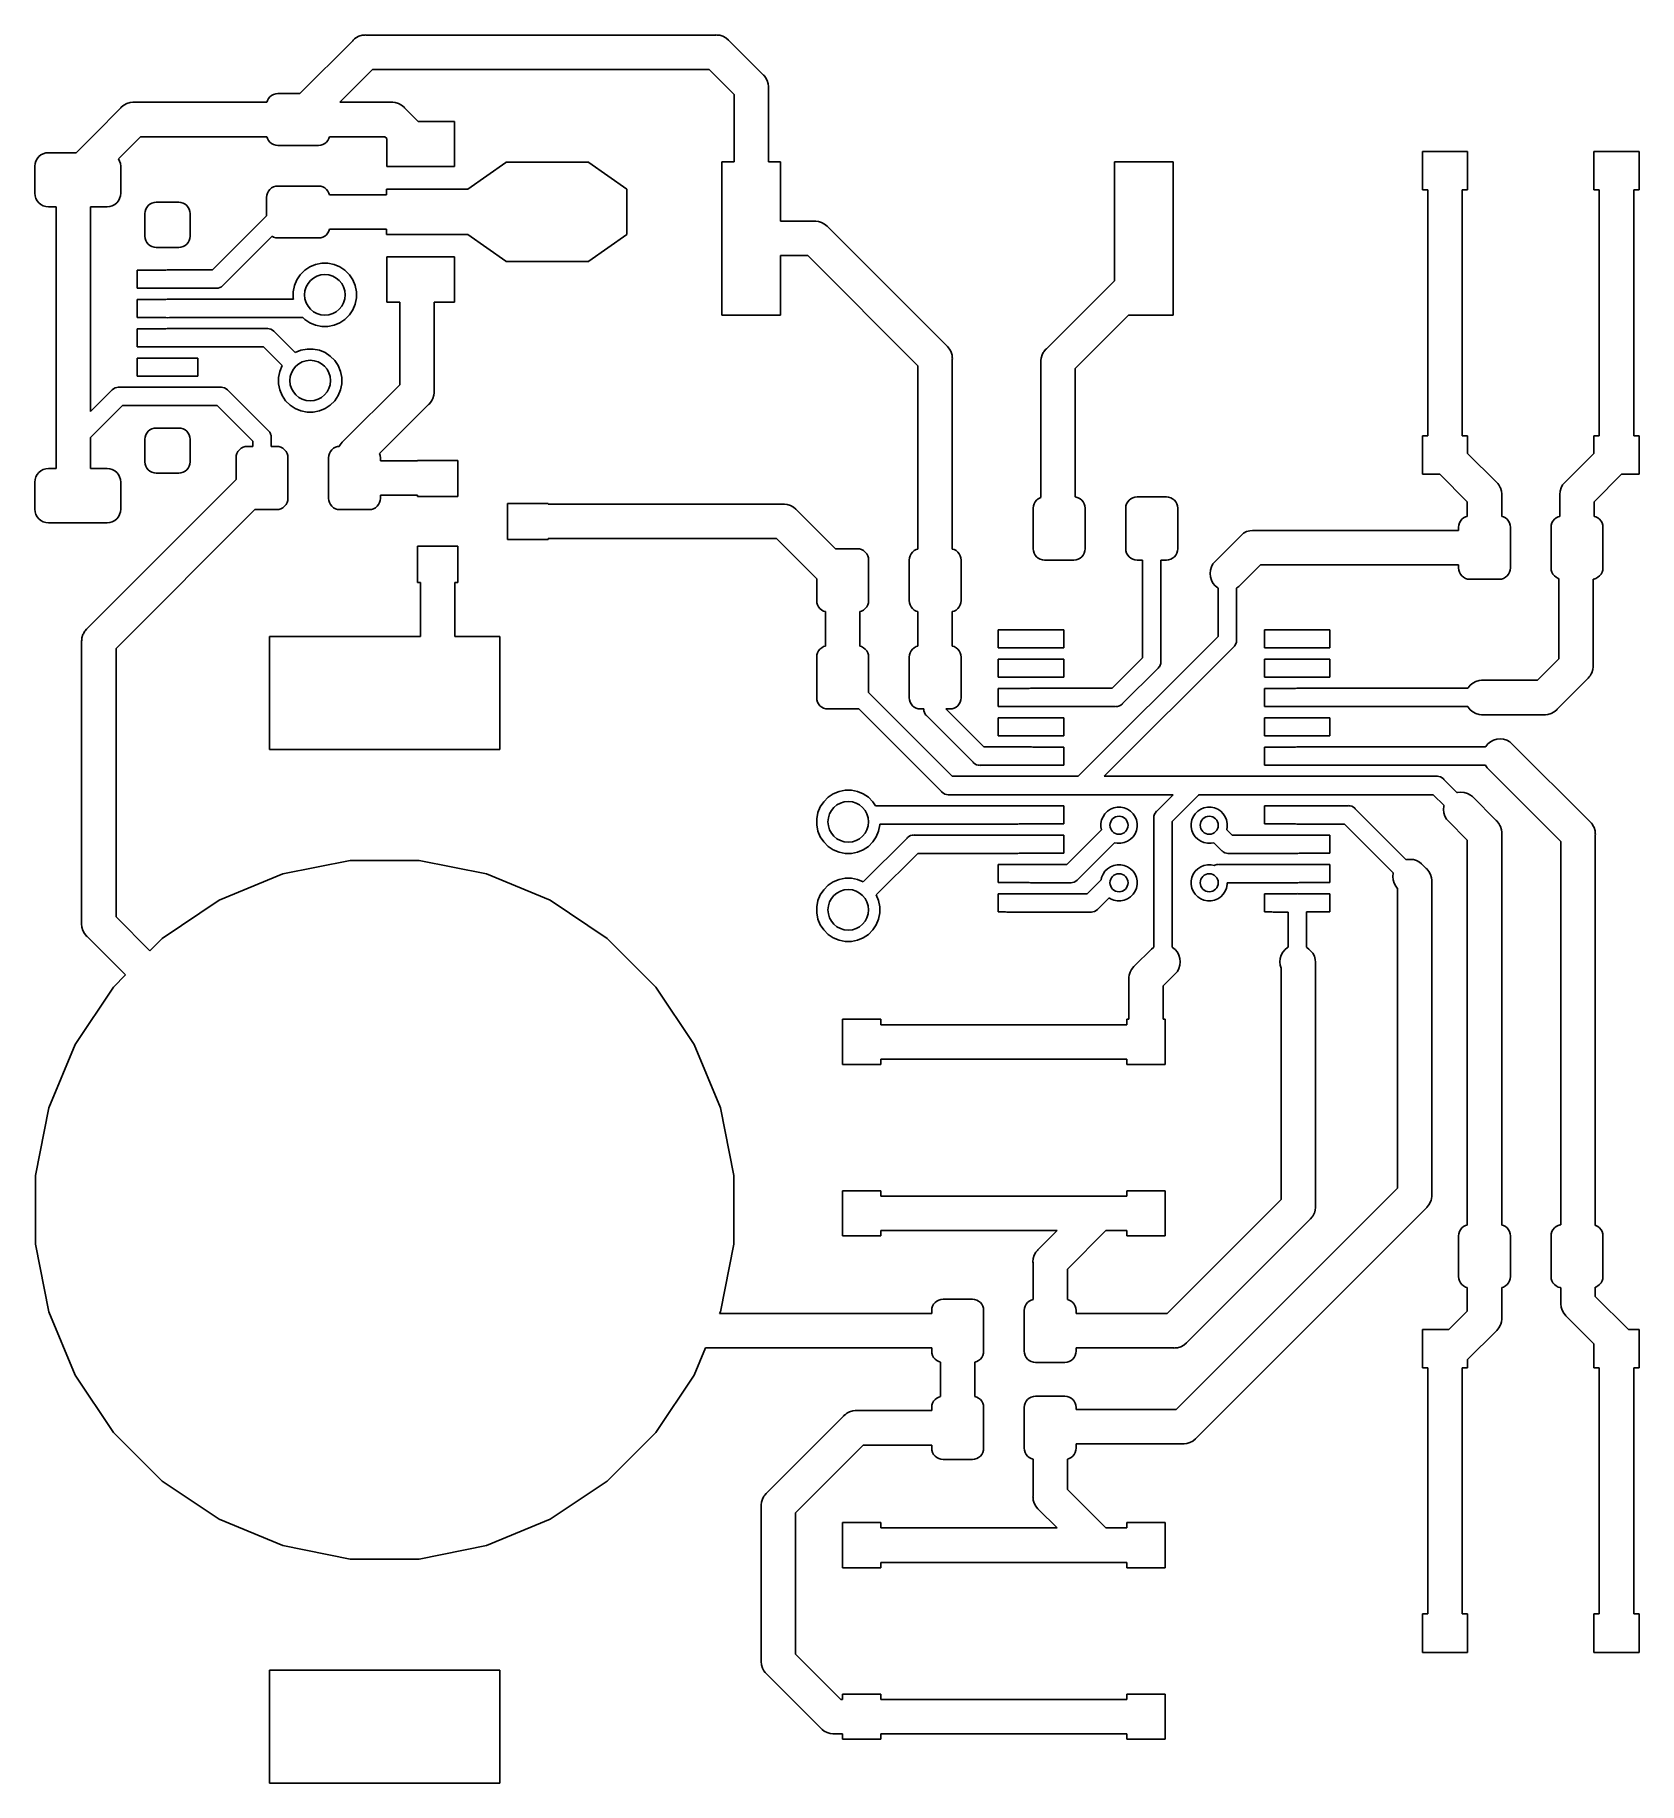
# Model space of a CAD drawing. Extents: x -39.8 to -4.3, y 0.5 to 39.2.
import ezdxf

# ---------------------------------------------------------------- set-up
doc = ezdxf.new("R2010")
doc.units = 0
doc.header["$MEASUREMENT"] = 0
doc.layers.add('BLACK', color=7, linetype='CONTINUOUS')

msp = doc.modelspace()

# ---------------------------------------------------------------- linework, layer by layer
at = {"layer": 'BLACK', "linetype": 'CONTINUOUS'}
for p, q in [((-32.757, 39.1092), (-32.7277, 39.1333)), ((-32.7277, 39.1333), (-32.6615, 39.1687)), ((-32.6615, 39.1687), (-32.5897, 39.1905)), ((-32.5897, 39.1905), (-32.5337, 39.196)), ((-32.5337, 39.196), (-32.515, 39.1978)), ((-32.5337, 39.196), (-32.5337, 39.196)), ((-32.515, 39.1978), (-32.4963, 39.196)), ((-32.4963, 39.196), (-24.7587, 39.196)), ((-24.7587, 39.196), (-24.74, 39.1978)), ((-24.74, 39.1978), (-24.7213, 39.196)), ((-24.7213, 39.196), (-24.7213, 39.196)), ((-24.7213, 39.196), (-24.6653, 39.1905)), ((-24.6653, 39.1905), (-24.5935, 39.1687)), ((-24.5935, 39.1687), (-24.5273, 39.1333)), ((-24.5273, 39.1333), (-24.4693, 39.0857)), ((-33.9688, 37.9), (-32.7976, 39.0712)), ((-32.7976, 39.0712), (-32.7857, 39.0857)), ((-32.7857, 39.0857), (-32.757, 39.1092)), ((-24.4693, 39.0857), (-24.4574, 39.0712)), ((-24.4574, 39.0712), (-23.7088, 38.3226)), ((-32.3572, 38.434), (-33.0852, 37.706)), ((-24.8978, 38.434), (-32.3572, 38.434)), ((-24.346, 37.8822), (-24.8978, 38.434)), ((-23.7088, 38.3226), (-23.6943, 38.3107)), ((-23.6943, 38.3107), (-23.6824, 38.2962)), ((-23.6824, 38.2962), (-23.6824, 38.2962)), ((-23.6824, 38.2962), (-23.6467, 38.2527)), ((-23.6467, 38.2527), (-23.6113, 38.1865)), ((-23.6113, 38.1865), (-23.5895, 38.1147)), ((-23.5895, 38.1147), (-23.584, 38.0587)), ((-23.584, 38.0587), (-23.5822, 38.04)), ((-23.5822, 38.04), (-23.584, 38.0213)), ((-23.584, 38.0213), (-23.584, 36.39)), ((-38.5237, 36.9951), (-37.9376, 37.5812)), ((-37.9376, 37.5812), (-37.9257, 37.5957)), ((-37.9257, 37.5957), (-37.897, 37.6193)), ((-37.897, 37.6193), (-37.8677, 37.6433)), ((-37.8677, 37.6433), (-37.8015, 37.6787)), ((-37.8015, 37.6787), (-37.7297, 37.7005)), ((-37.7297, 37.7005), (-37.6737, 37.706)), ((-37.6737, 37.706), (-37.655, 37.7078)), ((-37.6737, 37.706), (-37.6737, 37.706)), ((-37.655, 37.7078), (-37.6363, 37.706)), ((-37.6363, 37.706), (-36.6187, 37.706)), ((-36.6187, 37.706), (-36.6, 37.7078)), ((-36.6, 37.7078), (-36.5813, 37.706)), ((-36.5813, 37.706), (-34.698, 37.706)), ((-34.698, 37.706), (-34.686, 37.7457)), ((-34.686, 37.7457), (-34.6629, 37.7889)), ((-34.6629, 37.7889), (-34.6318, 37.8268)), ((-34.6318, 37.8268), (-34.5939, 37.8579)), ((-34.5939, 37.8579), (-34.5507, 37.881)), ((-34.5507, 37.881), (-34.5038, 37.8952)), ((-34.5038, 37.8952), (-34.455, 37.9)), ((-34.455, 37.9), (-33.9688, 37.9)), ((-33.0852, 37.706), (-31.9487, 37.706)), ((-31.9487, 37.706), (-31.93, 37.7078)), ((-31.93, 37.7078), (-31.9113, 37.706)), ((-31.9113, 37.706), (-31.9113, 37.706)), ((-31.9113, 37.706), (-31.8553, 37.7005)), ((-31.8553, 37.7005), (-31.7835, 37.6787)), ((-31.7835, 37.6787), (-31.7173, 37.6433)), ((-31.7173, 37.6433), (-31.6593, 37.5957)), ((-31.6593, 37.5957), (-31.6474, 37.5812)), ((-31.6474, 37.5812), (-31.3462, 37.28)), ((-24.346, 36.39), (-24.346, 37.8822)), ((-31.3462, 37.28), (-30.545, 37.28)), ((-30.545, 37.28), (-30.545, 36.28)), ((-38.9288, 36.59), (-38.5237, 36.9951)), ((-38.5237, 36.9951), (-38.5237, 36.9951)), ((-37.4972, 36.944), (-37.9849, 36.4563)), ((-36.6745, 36.944), (-37.4972, 36.944)), ((-36.605, 36.9372), (-36.6745, 36.944)), ((-36.5355, 36.944), (-36.605, 36.9372)), ((-34.698, 36.944), (-36.5355, 36.944)), ((-34.686, 36.9043), (-34.698, 36.944)), ((-34.6629, 36.8611), (-34.686, 36.9043)), ((-34.6318, 36.8232), (-34.6629, 36.8611)), ((-34.5939, 36.7921), (-34.6318, 36.8232)), ((-34.5507, 36.769), (-34.5939, 36.7921)), ((-33.4161, 36.7921), (-33.4593, 36.769)), ((-33.3782, 36.8232), (-33.4161, 36.7921)), ((-33.3471, 36.8611), (-33.3782, 36.8232)), ((-33.324, 36.9043), (-33.3471, 36.8611)), ((-33.312, 36.944), (-33.324, 36.9043)), ((-32.0878, 36.944), (-33.312, 36.944)), ((-32.045, 36.9012), (-32.0878, 36.944)), ((-32.045, 36.28), (-32.045, 36.9012)), ((-39.8342, 36.3485), (-39.8172, 36.4048)), ((-39.8172, 36.4048), (-39.7894, 36.4567)), ((-39.7894, 36.4567), (-39.7521, 36.5021)), ((-39.7521, 36.5021), (-39.7067, 36.5394)), ((-39.7067, 36.5394), (-39.6548, 36.5672)), ((-39.6548, 36.5672), (-39.5985, 36.5842)), ((-39.5985, 36.5842), (-39.54, 36.59)), ((-39.54, 36.59), (-38.9288, 36.59)), ((-37.9849, 36.4563), (-37.9885, 36.4527)), ((-37.9885, 36.4527), (-37.9628, 36.4048)), ((-37.9849, 36.4563), (-37.9849, 36.4563)), ((-37.9628, 36.4048), (-37.9458, 36.3485)), ((-34.5038, 36.7548), (-34.5507, 36.769)), ((-34.455, 36.75), (-34.5038, 36.7548)), ((-33.555, 36.75), (-34.455, 36.75)), ((-33.5062, 36.7548), (-33.555, 36.75)), ((-33.4593, 36.769), (-33.5062, 36.7548)), ((-9.09, 35.765), (-9.09, 36.615)), ((-9.09, 36.615), (-8.09, 36.615)), ((-8.09, 36.615), (-8.09, 35.765)), ((-5.29, 35.765), (-5.29, 36.615)), ((-5.29, 36.615), (-4.29, 36.615)), ((-4.29, 36.615), (-4.29, 35.765)), ((-39.84, 36.29), (-39.8342, 36.3485)), ((-39.84, 35.69), (-39.84, 36.29)), ((-37.9458, 36.3485), (-37.94, 36.29)), ((-37.94, 36.29), (-37.94, 35.69)), ((-30.545, 36.28), (-32.045, 36.28)), ((-30.2485, 35.7799), (-29.4015, 36.3728)), ((-29.4015, 36.3728), (-29.4015, 36.38)), ((-29.4015, 36.38), (-27.5615, 36.38)), ((-27.5615, 36.38), (-27.5615, 36.3719)), ((-27.5615, 36.3719), (-26.723, 35.78)), ((-24.615, 32.99), (-24.615, 36.39)), ((-24.615, 36.39), (-24.346, 36.39)), ((-23.584, 36.39), (-23.315, 36.39)), ((-23.315, 36.39), (-23.315, 35.071)), ((-15.915, 33.7538), (-15.915, 36.39)), ((-15.915, 36.39), (-14.615, 36.39)), ((-14.615, 36.39), (-14.615, 32.99)), ((-39.8342, 35.6315), (-39.84, 35.69)), ((-39.8172, 35.5752), (-39.8342, 35.6315)), ((-37.9458, 35.6315), (-37.9628, 35.5752)), ((-37.94, 35.69), (-37.9458, 35.6315)), ((-34.705, 35.6), (-34.7002, 35.6488)), ((-34.7002, 35.6488), (-34.686, 35.6957)), ((-34.686, 35.6957), (-34.6629, 35.7389)), ((-34.6629, 35.7389), (-34.6318, 35.7768)), ((-34.6318, 35.7768), (-34.5939, 35.8079)), ((-34.5939, 35.8079), (-34.5507, 35.831)), ((-34.5507, 35.831), (-34.5038, 35.8452)), ((-34.5038, 35.8452), (-34.455, 35.85)), ((-34.455, 35.85), (-33.555, 35.85)), ((-33.555, 35.85), (-33.5062, 35.8452)), ((-33.5062, 35.8452), (-33.4593, 35.831)), ((-33.4593, 35.831), (-33.4161, 35.8079)), ((-33.4161, 35.8079), (-33.3782, 35.7768)), ((-33.3782, 35.7768), (-33.3471, 35.7389)), ((-33.3471, 35.7389), (-33.324, 35.6957)), ((-33.324, 35.6957), (-33.312, 35.656)), ((-33.312, 35.656), (-32.0485, 35.656)), ((-32.0485, 35.656), (-32.0485, 35.78)), ((-32.0485, 35.78), (-30.2485, 35.78)), ((-30.2485, 35.78), (-30.2485, 35.7799)), ((-26.723, 35.78), (-26.723, 34.78)), ((-8.971, 35.765), (-9.09, 35.765)), ((-8.971, 30.315), (-8.971, 35.765)), ((-8.09, 35.765), (-8.209, 35.765)), ((-8.209, 35.765), (-8.209, 30.315)), ((-5.171, 35.765), (-5.29, 35.765)), ((-5.171, 30.315), (-5.171, 35.765)), ((-4.29, 35.765), (-4.409, 35.765)), ((-4.409, 35.765), (-4.409, 30.315)), ((-39.7894, 35.5233), (-39.8172, 35.5752)), ((-39.7521, 35.4779), (-39.7894, 35.5233)), ((-39.7067, 35.4406), (-39.7521, 35.4779)), ((-39.6548, 35.4128), (-39.7067, 35.4406)), ((-39.5985, 35.3958), (-39.6548, 35.4128)), ((-39.54, 35.39), (-39.5985, 35.3958)), ((-39.371, 35.39), (-39.54, 35.39)), ((-39.371, 29.59), (-39.371, 35.39)), ((-38.24, 35.39), (-38.609, 35.39)), ((-38.609, 35.39), (-38.609, 30.8523)), ((-38.1815, 35.3958), (-38.24, 35.39)), ((-38.1252, 35.4128), (-38.1815, 35.3958)), ((-38.0733, 35.4406), (-38.1252, 35.4128)), ((-38.0279, 35.4779), (-38.0733, 35.4406)), ((-37.9906, 35.5233), (-38.0279, 35.4779)), ((-37.9628, 35.5752), (-37.9906, 35.5233)), ((-37.4025, 35.24), (-37.3977, 35.2888)), ((-37.3977, 35.2888), (-37.3835, 35.3357)), ((-37.3835, 35.3357), (-37.3604, 35.3789)), ((-37.3604, 35.3789), (-37.3293, 35.4168)), ((-37.3293, 35.4168), (-37.2914, 35.4479)), ((-37.2914, 35.4479), (-37.2482, 35.471)), ((-37.2482, 35.471), (-37.2013, 35.4852)), ((-37.2013, 35.4852), (-37.1525, 35.49)), ((-37.1525, 35.49), (-36.6525, 35.49)), ((-36.6525, 35.49), (-36.6037, 35.4852)), ((-36.6037, 35.4852), (-36.5568, 35.471)), ((-36.5568, 35.471), (-36.5136, 35.4479)), ((-36.5136, 35.4479), (-36.4757, 35.4168)), ((-36.4757, 35.4168), (-36.4446, 35.3789)), ((-36.4446, 35.3789), (-36.4215, 35.3357)), ((-36.4215, 35.3357), (-36.4073, 35.2888)), ((-36.4073, 35.2888), (-36.4025, 35.24)), ((-34.705, 35.1935), (-34.705, 35.6)), ((-37.4025, 34.74), (-37.4025, 35.24)), ((-36.4025, 35.24), (-36.4025, 34.74)), ((-35.9053, 33.9932), (-34.705, 35.1935)), ((-33.312, 34.894), (-33.324, 34.8543)), ((-32.0485, 34.894), (-33.312, 34.894)), ((-32.0485, 34.78), (-32.0485, 34.894)), ((-23.315, 35.071), (-22.5717, 35.071)), ((-22.5717, 35.071), (-22.553, 35.0728)), ((-22.553, 35.0728), (-22.5343, 35.071)), ((-22.5343, 35.071), (-22.5343, 35.071)), ((-22.5343, 35.071), (-22.4783, 35.0655)), ((-22.4783, 35.0655), (-22.4065, 35.0437)), ((-22.4065, 35.0437), (-22.3403, 35.0083)), ((-22.3403, 35.0083), (-22.2823, 34.9607)), ((-22.2823, 34.9607), (-22.2704, 34.9462)), ((-22.2704, 34.9462), (-19.6338, 32.3096)), ((-37.3977, 34.6912), (-37.4025, 34.74)), ((-37.3835, 34.6443), (-37.3977, 34.6912)), ((-37.3604, 34.6011), (-37.3835, 34.6443)), ((-37.3293, 34.5632), (-37.3604, 34.6011)), ((-37.2914, 34.5321), (-37.3293, 34.5632)), ((-37.2482, 34.509), (-37.2914, 34.5321)), ((-37.2013, 34.4948), (-37.2482, 34.509)), ((-37.1525, 34.49), (-37.2013, 34.4948)), ((-36.6525, 34.49), (-37.1525, 34.49)), ((-36.6037, 34.4948), (-36.6525, 34.49)), ((-36.5568, 34.509), (-36.6037, 34.4948)), ((-36.5136, 34.5321), (-36.5568, 34.509)), ((-36.4757, 34.5632), (-36.5136, 34.5321)), ((-36.4446, 34.6011), (-36.4757, 34.5632)), ((-36.4215, 34.6443), (-36.4446, 34.6011)), ((-36.4073, 34.6912), (-36.4215, 34.6443)), ((-36.4025, 34.74), (-36.4073, 34.6912)), ((-34.5859, 34.7379), (-35.6704, 33.6534)), ((-34.5507, 34.719), (-34.5859, 34.7379)), ((-34.5038, 34.7048), (-34.5507, 34.719)), ((-34.455, 34.7), (-34.5038, 34.7048)), ((-33.555, 34.7), (-34.455, 34.7)), ((-33.5062, 34.7048), (-33.555, 34.7)), ((-33.4593, 34.719), (-33.5062, 34.7048)), ((-33.4161, 34.7421), (-33.4593, 34.719)), ((-33.3782, 34.7732), (-33.4161, 34.7421)), ((-33.3471, 34.8111), (-33.3782, 34.7732)), ((-33.324, 34.8543), (-33.3471, 34.8111)), ((-30.2485, 34.78), (-32.0485, 34.78)), ((-29.4015, 34.1872), (-30.2485, 34.7801)), ((-30.2485, 34.7801), (-30.2485, 34.78)), ((-26.723, 34.78), (-27.5615, 34.1881)), ((-33.7466, 34.0603), (-33.6192, 34.1131)), ((-33.6192, 34.1131), (-33.4839, 34.14)), ((-33.4839, 34.14), (-33.3461, 34.14)), ((-33.3461, 34.14), (-33.2108, 34.1131)), ((-33.2108, 34.1131), (-33.0834, 34.0603)), ((-32.045, 33.28), (-32.045, 34.28)), ((-32.045, 34.28), (-30.545, 34.28)), ((-30.545, 34.28), (-30.545, 33.28)), ((-29.4015, 34.18), (-29.4015, 34.1872)), ((-27.5615, 34.18), (-29.4015, 34.18)), ((-27.5615, 34.1881), (-27.5615, 34.18)), ((-22.7108, 34.309), (-23.315, 34.309)), ((-23.315, 34.309), (-23.315, 32.99)), ((-20.271, 31.8692), (-22.7108, 34.309)), ((-37.5775, 33.59), (-37.5775, 33.99)), ((-37.5775, 33.99), (-36.9432, 33.99)), ((-36.9432, 33.99), (-36.9423, 33.9903)), ((-36.9423, 33.9903), (-36.9125, 33.9932)), ((-36.9125, 33.9932), (-35.9053, 33.9932)), ((-34.0881, 33.6442), (-34.0353, 33.7716)), ((-34.0353, 33.7716), (-33.9587, 33.8862)), ((-33.9587, 33.8862), (-33.8612, 33.9837)), ((-33.8612, 33.9837), (-33.7466, 34.0603)), ((-33.0834, 34.0603), (-32.9688, 33.9837)), ((-32.9688, 33.9837), (-32.8713, 33.8862)), ((-32.8713, 33.8862), (-32.7947, 33.7716)), ((-32.7947, 33.7716), (-32.7419, 33.6442)), ((-17.4212, 32.2476), (-15.915, 33.7538)), ((-36.9432, 33.59), (-37.5775, 33.59)), ((-37.5775, 32.94), (-37.5775, 33.34)), ((-37.5775, 33.34), (-36.9432, 33.34)), ((-36.9423, 33.5897), (-36.9432, 33.59)), ((-36.9432, 33.34), (-36.9423, 33.3403)), ((-36.9125, 33.5868), (-36.9423, 33.5897)), ((-36.9423, 33.3403), (-36.9125, 33.3432)), ((-35.8311, 33.5868), (-36.9125, 33.5868)), ((-36.9125, 33.3432), (-36.9025, 33.3442)), ((-36.9125, 33.3432), (-36.9125, 33.3432)), ((-36.9025, 33.3442), (-36.8925, 33.3432)), ((-36.8925, 33.3432), (-34.1095, 33.3432)), ((-35.8211, 33.5858), (-35.8311, 33.5868)), ((-35.8111, 33.5868), (-35.8211, 33.5858)), ((-35.7813, 33.5897), (-35.8111, 33.5868)), ((-35.8111, 33.5868), (-35.8111, 33.5868)), ((-35.743, 33.6014), (-35.7813, 33.5897)), ((-35.7077, 33.6202), (-35.743, 33.6014)), ((-35.6767, 33.6456), (-35.7077, 33.6202)), ((-35.6704, 33.6534), (-35.6767, 33.6456)), ((-34.115, 33.5089), (-34.0881, 33.6442)), ((-34.115, 33.3711), (-34.115, 33.5089)), ((-34.1095, 33.3432), (-34.115, 33.3711)), ((-32.7419, 33.6442), (-32.715, 33.5089)), ((-32.715, 33.3711), (-32.7419, 33.2358)), ((-32.715, 33.5089), (-32.715, 33.3711)), ((-36.9506, 32.94), (-37.5775, 32.94)), ((-36.9391, 32.9365), (-36.9506, 32.94)), ((-36.8993, 32.9326), (-36.9391, 32.9365)), ((-36.8595, 32.9365), (-36.8993, 32.9326)), ((-36.8586, 32.9368), (-36.8595, 32.9365)), ((-33.9017, 32.9368), (-36.8586, 32.9368)), ((-33.8612, 32.8963), (-33.9017, 32.9368)), ((-32.8713, 32.9938), (-32.9688, 32.8963)), ((-32.7947, 33.1084), (-32.8713, 32.9938)), ((-32.7419, 33.2358), (-32.7947, 33.1084)), ((-31.756, 33.28), (-32.045, 33.28)), ((-31.756, 31.4478), (-31.756, 33.28)), ((-30.545, 33.28), (-30.994, 33.28)), ((-30.994, 33.28), (-30.994, 31.3087)), ((-23.315, 32.99), (-24.615, 32.99)), ((-15.6012, 32.99), (-16.784, 31.8072)), ((-14.615, 32.99), (-15.6012, 32.99)), ((-37.5775, 32.29), (-37.5775, 32.69)), ((-37.5775, 32.69), (-36.9432, 32.69)), ((-36.9432, 32.69), (-36.9423, 32.6903)), ((-36.9423, 32.6903), (-36.9125, 32.6932)), ((-36.9125, 32.6932), (-34.7, 32.6932)), ((-34.7, 32.6932), (-34.69, 32.6942)), ((-34.69, 32.6942), (-34.68, 32.6932)), ((-34.68, 32.6932), (-34.68, 32.6932)), ((-34.68, 32.6932), (-34.6502, 32.6903)), ((-34.6502, 32.6903), (-34.6119, 32.6786)), ((-34.6119, 32.6786), (-34.5766, 32.6598)), ((-34.5766, 32.6598), (-34.5456, 32.6344)), ((-34.5456, 32.6344), (-34.5393, 32.6266)), ((-34.5393, 32.6266), (-34.2893, 32.3766)), ((-33.7466, 32.8197), (-33.8612, 32.8963)), ((-33.6192, 32.7669), (-33.7466, 32.8197)), ((-33.4839, 32.74), (-33.6192, 32.7669)), ((-33.3461, 32.74), (-33.4839, 32.74)), ((-33.2108, 32.7669), (-33.3461, 32.74)), ((-33.0834, 32.8197), (-33.2108, 32.7669)), ((-32.9688, 32.8963), (-33.0834, 32.8197)), ((-36.9432, 32.29), (-37.5775, 32.29)), ((-36.9423, 32.2897), (-36.9432, 32.29)), ((-36.9125, 32.2868), (-36.9423, 32.2897)), ((-34.7742, 32.2868), (-36.9125, 32.2868)), ((-34.5766, 32.0893), (-34.7742, 32.2868)), ((-34.2893, 32.3766), (-34.2893, 32.3766)), ((-34.2893, 32.3766), (-34.0724, 32.1598)), ((-34.0724, 32.1598), (-34.0716, 32.1603)), ((-34.0716, 32.1603), (-33.9442, 32.2131)), ((-33.9442, 32.2131), (-33.8089, 32.24)), ((-33.8089, 32.24), (-33.6711, 32.24)), ((-33.6711, 32.24), (-33.5358, 32.2131)), ((-33.5358, 32.2131), (-33.4084, 32.1603)), ((-33.4084, 32.1603), (-33.2938, 32.0837)), ((-19.6338, 32.3096), (-19.6193, 32.2977)), ((-19.6193, 32.2977), (-19.5957, 32.269)), ((-19.5957, 32.269), (-19.5717, 32.2397)), ((-19.5717, 32.2397), (-19.5385, 32.1777)), ((-19.5385, 32.1777), (-19.5363, 32.1735)), ((-19.5363, 32.1735), (-19.5145, 32.1017)), ((-17.5187, 32.1115), (-17.4926, 32.1603)), ((-17.4926, 32.1603), (-17.4833, 32.1777)), ((-17.4833, 32.1777), (-17.4673, 32.1972)), ((-17.4673, 32.1972), (-17.4357, 32.2357)), ((-17.4357, 32.2357), (-17.4212, 32.2476)), ((-37.5775, 31.64), (-37.5775, 32.04)), ((-37.5775, 32.04), (-36.2275, 32.04)), ((-36.2275, 32.04), (-36.2275, 31.64)), ((-34.3598, 31.8724), (-34.5766, 32.0893)), ((-34.5766, 32.0893), (-34.5766, 32.0893)), ((-34.4131, 31.7442), (-34.3603, 31.8716)), ((-34.3603, 31.8716), (-34.3598, 31.8724)), ((-33.2938, 32.0837), (-33.1963, 31.9862)), ((-33.1963, 31.9862), (-33.1197, 31.8716)), ((-33.1197, 31.8716), (-33.0669, 31.7442)), ((-20.271, 27.9337), (-20.271, 31.8692)), ((-19.5145, 32.1017), (-19.5096, 32.0514)), ((-19.5096, 32.0514), (-19.5072, 32.027)), ((-19.5072, 32.027), (-19.509, 32.0083)), ((-19.509, 32.0083), (-19.509, 27.808)), ((-17.5478, 31.965), (-17.5458, 31.9862)), ((-17.546, 31.9463), (-17.5478, 31.965)), ((-17.546, 28.9504), (-17.546, 31.9463)), ((-17.5458, 31.9862), (-17.5405, 32.0397)), ((-17.5405, 32.0397), (-17.5187, 32.1115)), ((-16.784, 31.8072), (-16.784, 28.9619)), ((-38.0973, 31.3598), (-38.062, 31.3786)), ((-38.062, 31.3786), (-38.0237, 31.3903)), ((-38.0237, 31.3903), (-37.9939, 31.3932)), ((-37.9939, 31.3932), (-37.9839, 31.3942)), ((-37.9939, 31.3932), (-37.9939, 31.3932)), ((-37.9839, 31.3942), (-37.9739, 31.3932)), ((-37.9739, 31.3932), (-35.725, 31.3932)), ((-36.2275, 31.64), (-37.5775, 31.64)), ((-35.725, 31.3932), (-35.715, 31.3942)), ((-35.715, 31.3942), (-35.705, 31.3932)), ((-35.705, 31.3932), (-35.705, 31.3932)), ((-35.705, 31.3932), (-35.6752, 31.3903)), ((-35.6752, 31.3903), (-35.6369, 31.3786)), ((-35.6369, 31.3786), (-35.6016, 31.3598)), ((-34.44, 31.6089), (-34.4131, 31.7442)), ((-34.44, 31.4711), (-34.44, 31.6089)), ((-34.4131, 31.3358), (-34.44, 31.4711)), ((-33.0669, 31.7442), (-33.04, 31.6089)), ((-33.04, 31.4711), (-33.0669, 31.3358)), ((-33.04, 31.6089), (-33.04, 31.4711)), ((-33.0142, 30.1896), (-31.756, 31.4478)), ((-38.609, 30.8523), (-38.1346, 31.3266)), ((-37.8997, 30.9868), (-38.609, 30.2775)), ((-38.1346, 31.3266), (-38.1283, 31.3344)), ((-38.1283, 31.3344), (-38.0973, 31.3598)), ((-35.7992, 30.9868), (-37.8997, 30.9868)), ((-35.0112, 30.1988), (-35.7992, 30.9868)), ((-35.6016, 31.3598), (-35.5706, 31.3344)), ((-35.5706, 31.3344), (-35.5643, 31.3266)), ((-35.5643, 31.3266), (-34.6714, 30.4337)), ((-34.3603, 31.2084), (-34.4131, 31.3358)), ((-34.2837, 31.0938), (-34.3603, 31.2084)), ((-34.1862, 30.9963), (-34.2837, 31.0938)), ((-34.0716, 30.9197), (-34.1862, 30.9963)), ((-33.2938, 30.9963), (-33.4084, 30.9197)), ((-33.1963, 31.0938), (-33.2938, 30.9963)), ((-33.1197, 31.2084), (-33.1963, 31.0938)), ((-33.0669, 31.3358), (-33.1197, 31.2084)), ((-31.1188, 31.0074), (-32.2012, 29.925)), ((-31.1043, 31.0193), (-31.1188, 31.0074)), ((-31.0763, 31.0534), (-31.1043, 31.0193)), ((-31.0567, 31.0773), (-31.0763, 31.0534)), ((-31.0382, 31.1119), (-31.0567, 31.0773)), ((-31.0213, 31.1435), (-31.0382, 31.1119)), ((-30.9995, 31.2153), (-31.0213, 31.1435)), ((-30.994, 31.2713), (-30.9995, 31.2153)), ((-30.994, 31.3087), (-30.9922, 31.29)), ((-30.9922, 31.29), (-30.994, 31.2713)), ((-30.994, 31.2713), (-30.994, 31.2713)), ((-33.9442, 30.8669), (-34.0716, 30.9197)), ((-33.8089, 30.84), (-33.9442, 30.8669)), ((-33.6711, 30.84), (-33.8089, 30.84)), ((-33.5358, 30.8669), (-33.6711, 30.84)), ((-33.4084, 30.9197), (-33.5358, 30.8669)), ((-38.609, 30.2775), (-38.609, 29.59)), ((-37.4025, 30.24), (-37.3977, 30.2888)), ((-37.4025, 29.74), (-37.4025, 30.24)), ((-37.3977, 30.2888), (-37.3835, 30.3357)), ((-37.3835, 30.3357), (-37.3604, 30.3789)), ((-37.3604, 30.3789), (-37.3293, 30.4168)), ((-37.3293, 30.4168), (-37.2914, 30.4479)), ((-37.2914, 30.4479), (-37.2482, 30.471)), ((-37.2482, 30.471), (-37.2013, 30.4852)), ((-37.2013, 30.4852), (-37.1525, 30.49)), ((-37.1525, 30.49), (-36.6525, 30.49)), ((-36.6525, 30.49), (-36.6037, 30.4852)), ((-36.6037, 30.4852), (-36.5568, 30.471)), ((-36.5568, 30.471), (-36.5136, 30.4479)), ((-36.5136, 30.4479), (-36.4757, 30.4168)), ((-36.4757, 30.4168), (-36.4446, 30.3789)), ((-36.4446, 30.3789), (-36.4215, 30.3357)), ((-36.4215, 30.3357), (-36.4073, 30.2888)), ((-36.4073, 30.2888), (-36.4025, 30.24)), ((-36.4025, 30.24), (-36.4025, 29.74)), ((-34.6714, 30.4337), (-34.6636, 30.4274)), ((-34.6636, 30.4274), (-34.6573, 30.4196)), ((-34.6573, 30.4196), (-34.6382, 30.3964)), ((-34.6382, 30.3964), (-34.6194, 30.3611)), ((-34.6194, 30.3611), (-34.6171, 30.3537)), ((-34.6171, 30.3537), (-34.6077, 30.3228)), ((-34.6077, 30.3228), (-34.6048, 30.293)), ((-34.6048, 30.293), (-34.6048, 30.293)), ((-34.6048, 30.293), (-34.6038, 30.283)), ((-34.6038, 30.283), (-34.6048, 30.273)), ((-34.6048, 30.273), (-34.6048, 30.082)), ((-9.09, 29.465), (-9.09, 30.315)), ((-9.09, 30.315), (-8.971, 30.315)), ((-8.209, 30.315), (-8.09, 30.315)), ((-8.09, 30.315), (-8.09, 29.9288)), ((-5.29, 29.9288), (-5.29, 30.315)), ((-5.29, 30.315), (-5.171, 30.315)), ((-4.409, 30.315), (-4.29, 30.315)), ((-4.29, 30.315), (-4.29, 29.465)), ((-35.383, 29.832), (-35.3782, 29.8808)), ((-35.383, 29.3458), (-35.383, 29.832)), ((-35.3782, 29.8808), (-35.364, 29.9277)), ((-35.364, 29.9277), (-35.3409, 29.9709)), ((-35.3409, 29.9709), (-35.3098, 30.0088)), ((-35.3098, 30.0088), (-35.2719, 30.0399)), ((-35.2719, 30.0399), (-35.2287, 30.063)), ((-35.2287, 30.063), (-35.1818, 30.0772)), ((-35.1818, 30.0772), (-35.133, 30.082)), ((-35.133, 30.082), (-35.0112, 30.082)), ((-35.0112, 30.082), (-35.0112, 30.1988)), ((-34.6048, 30.082), (-34.483, 30.082)), ((-34.483, 30.082), (-34.4342, 30.0772)), ((-34.4342, 30.0772), (-34.3873, 30.063)), ((-34.3873, 30.063), (-34.3441, 30.0399)), ((-34.3441, 30.0399), (-34.3062, 30.0088)), ((-34.3062, 30.0088), (-34.2751, 29.9709)), ((-34.2751, 29.9709), (-34.252, 29.9277)), ((-34.252, 29.9277), (-34.2378, 29.8808)), ((-34.2378, 29.8808), (-34.233, 29.832)), ((-34.233, 29.832), (-34.233, 28.932)), ((-33.333, 29.832), (-33.3282, 29.8808)), ((-33.333, 28.932), (-33.333, 29.832)), ((-33.3282, 29.8808), (-33.314, 29.9277)), ((-33.314, 29.9277), (-33.2909, 29.9709)), ((-33.2909, 29.9709), (-33.2598, 30.0088)), ((-33.2598, 30.0088), (-33.2219, 30.0399)), ((-33.2219, 30.0399), (-33.1787, 30.063)), ((-33.1787, 30.063), (-33.1318, 30.0772)), ((-33.1318, 30.0772), (-33.0972, 30.0806)), ((-33.0972, 30.0806), (-33.0899, 30.0944)), ((-33.0899, 30.0944), (-33.0763, 30.1197)), ((-33.0763, 30.1197), (-33.0563, 30.1441)), ((-33.0563, 30.1441), (-33.0287, 30.1777)), ((-33.0287, 30.1777), (-33.0142, 30.1896)), ((-32.2012, 29.925), (-32.1878, 29.8808)), ((-32.1878, 29.8808), (-32.183, 29.832)), ((-32.183, 29.832), (-32.183, 29.763)), ((-8.09, 29.9288), (-7.45883, 29.2976)), ((-5.92117, 29.2976), (-5.29, 29.9288)), ((-39.8172, 29.4048), (-39.7894, 29.4567)), ((-39.7894, 29.4567), (-39.7521, 29.5021)), ((-39.7521, 29.5021), (-39.7067, 29.5394)), ((-39.7067, 29.5394), (-39.6548, 29.5672)), ((-39.6548, 29.5672), (-39.5985, 29.5842)), ((-39.5985, 29.5842), (-39.54, 29.59)), ((-39.54, 29.59), (-39.371, 29.59)), ((-38.609, 29.59), (-38.24, 29.59)), ((-38.24, 29.59), (-38.1815, 29.5842)), ((-38.1815, 29.5842), (-38.1252, 29.5672)), ((-38.1252, 29.5672), (-38.0733, 29.5394)), ((-38.0733, 29.5394), (-38.0279, 29.5021)), ((-38.0279, 29.5021), (-37.9906, 29.4567)), ((-37.9906, 29.4567), (-37.9628, 29.4048)), ((-37.3977, 29.6912), (-37.4025, 29.74)), ((-37.3835, 29.6443), (-37.3977, 29.6912)), ((-37.3604, 29.6011), (-37.3835, 29.6443)), ((-37.3293, 29.5632), (-37.3604, 29.6011)), ((-37.2914, 29.5321), (-37.3293, 29.5632)), ((-37.2482, 29.509), (-37.2914, 29.5321)), ((-37.2013, 29.4948), (-37.2482, 29.509)), ((-37.1525, 29.49), (-37.2013, 29.4948)), ((-36.6525, 29.49), (-37.1525, 29.49)), ((-36.6037, 29.4948), (-36.6525, 29.49)), ((-36.5568, 29.509), (-36.6037, 29.4948)), ((-36.5136, 29.5321), (-36.5568, 29.509)), ((-36.4757, 29.5632), (-36.5136, 29.5321)), ((-36.4446, 29.6011), (-36.4757, 29.5632)), ((-36.4215, 29.6443), (-36.4446, 29.6011)), ((-36.4073, 29.6912), (-36.4215, 29.6443)), ((-36.4025, 29.74), (-36.4073, 29.6912)), ((-32.183, 29.763), (-31.365, 29.763)), ((-31.365, 29.763), (-31.365, 29.77)), ((-31.365, 29.77), (-30.465, 29.77)), ((-30.465, 29.77), (-30.465, 28.97)), ((-8.70381, 29.465), (-9.09, 29.465)), ((-8.096, 28.8572), (-8.70381, 29.465)), ((-4.67618, 29.465), (-5.284, 28.8572)), ((-4.29, 29.465), (-4.67618, 29.465)), ((-39.84, 29.29), (-39.8342, 29.3485)), ((-39.84, 28.69), (-39.84, 29.29)), ((-39.8342, 29.3485), (-39.8172, 29.4048)), ((-38.6798, 26.049), (-35.383, 29.3458)), ((-37.9628, 29.4048), (-37.9458, 29.3485)), ((-37.9458, 29.3485), (-37.94, 29.29)), ((-37.94, 29.29), (-37.94, 28.69)), ((-7.45883, 29.2976), (-7.44429, 29.2857)), ((-7.44429, 29.2857), (-7.42075, 29.257)), ((-7.42075, 29.257), (-7.39668, 29.2277)), ((-7.39668, 29.2277), (-7.36547, 29.1693)), ((-7.36547, 29.1693), (-7.3613, 29.1615)), ((-7.3613, 29.1615), (-7.33951, 29.0897)), ((-7.33951, 29.0897), (-7.334, 29.0337)), ((-6.04784, 29.015), (-6.04049, 29.0897)), ((-6.04049, 29.0897), (-6.0187, 29.1615)), ((-6.0187, 29.1615), (-5.98332, 29.2277)), ((-5.98332, 29.2277), (-5.95399, 29.2634)), ((-5.95399, 29.2634), (-5.93571, 29.2857)), ((-5.93571, 29.2857), (-5.92117, 29.2976)), ((-39.8342, 28.6315), (-39.84, 28.69)), ((-34.9692, 28.682), (-38.0427, 25.6085)), ((-37.94, 28.69), (-37.9458, 28.6315)), ((-34.483, 28.682), (-34.9692, 28.682)), ((-34.4342, 28.6868), (-34.483, 28.682)), ((-34.3873, 28.701), (-34.4342, 28.6868)), ((-34.3441, 28.7241), (-34.3873, 28.701)), ((-34.3062, 28.7552), (-34.3441, 28.7241)), ((-34.2751, 28.7931), (-34.3062, 28.7552)), ((-34.252, 28.8363), (-34.2751, 28.7931)), ((-34.2378, 28.8832), (-34.252, 28.8363)), ((-34.233, 28.932), (-34.2378, 28.8832)), ((-33.3282, 28.8832), (-33.333, 28.932)), ((-33.314, 28.8363), (-33.3282, 28.8832)), ((-33.2909, 28.7931), (-33.314, 28.8363)), ((-33.2598, 28.7552), (-33.2909, 28.7931)), ((-33.2219, 28.7241), (-33.2598, 28.7552)), ((-33.1787, 28.701), (-33.2219, 28.7241)), ((-33.1318, 28.6868), (-33.1787, 28.701)), ((-33.083, 28.682), (-33.1318, 28.6868)), ((-32.433, 28.682), (-33.083, 28.682)), ((-32.3842, 28.6868), (-32.433, 28.682)), ((-32.3373, 28.701), (-32.3842, 28.6868)), ((-32.2941, 28.7241), (-32.3373, 28.701)), ((-32.2562, 28.7552), (-32.2941, 28.7241)), ((-32.2251, 28.7931), (-32.2562, 28.7552)), ((-32.202, 28.8363), (-32.2251, 28.7931)), ((-32.1878, 28.8832), (-32.202, 28.8363)), ((-32.183, 28.932), (-32.1878, 28.8832)), ((-31.365, 29.001), (-32.183, 29.001)), ((-32.183, 29.001), (-32.183, 28.932)), ((-31.365, 28.97), (-31.365, 29.001)), ((-30.465, 28.97), (-31.365, 28.97)), ((-29.365, 28.02), (-29.365, 28.82)), ((-29.365, 28.82), (-28.465, 28.82)), ((-28.465, 28.82), (-28.465, 28.801)), ((-28.465, 28.801), (-23.2637, 28.801)), ((-23.2637, 28.801), (-23.245, 28.8028)), ((-23.245, 28.8028), (-23.2263, 28.801)), ((-23.2263, 28.801), (-23.2263, 28.801)), ((-23.2263, 28.801), (-23.1703, 28.7955)), ((-23.1703, 28.7955), (-23.0985, 28.7737)), ((-23.0985, 28.7737), (-23.0323, 28.7383)), ((-23.0323, 28.7383), (-22.9743, 28.6907)), ((-22.9743, 28.6907), (-22.9624, 28.6762)), ((-22.9624, 28.6762), (-22.1012, 27.815)), ((-17.715, 28.715), (-17.7102, 28.7638)), ((-17.715, 27.815), (-17.715, 28.715)), ((-17.7102, 28.7638), (-17.696, 28.8107)), ((-17.696, 28.8107), (-17.6729, 28.8539)), ((-17.6729, 28.8539), (-17.6418, 28.8918)), ((-17.6418, 28.8918), (-17.6039, 28.9229)), ((-17.6039, 28.9229), (-17.5607, 28.946)), ((-17.5607, 28.946), (-17.546, 28.9504)), ((-16.784, 28.9619), (-16.7662, 28.9602)), ((-16.7662, 28.9602), (-16.7193, 28.946)), ((-16.7193, 28.946), (-16.6761, 28.9229)), ((-16.6761, 28.9229), (-16.6382, 28.8918)), ((-16.6382, 28.8918), (-16.6071, 28.8539)), ((-16.6071, 28.8539), (-16.584, 28.8107)), ((-16.584, 28.8107), (-16.5698, 28.7638)), ((-16.5698, 28.7638), (-16.565, 28.715)), ((-16.565, 28.715), (-16.565, 27.815)), ((-15.665, 28.715), (-15.6602, 28.7638)), ((-15.665, 27.815), (-15.665, 28.715)), ((-15.6602, 28.7638), (-15.646, 28.8107)), ((-15.646, 28.8107), (-15.6229, 28.8539)), ((-15.6229, 28.8539), (-15.5918, 28.8918)), ((-15.5918, 28.8918), (-15.5539, 28.9229)), ((-15.5539, 28.9229), (-15.5107, 28.946)), ((-15.5107, 28.946), (-15.4638, 28.9602)), ((-15.4638, 28.9602), (-15.415, 28.965)), ((-15.415, 28.965), (-14.765, 28.965)), ((-14.765, 28.965), (-14.7162, 28.9602)), ((-14.7162, 28.9602), (-14.6693, 28.946)), ((-14.6693, 28.946), (-14.6261, 28.9229)), ((-14.6261, 28.9229), (-14.5882, 28.8918)), ((-14.5882, 28.8918), (-14.5571, 28.8539)), ((-14.5571, 28.8539), (-14.534, 28.8107)), ((-14.534, 28.8107), (-14.5198, 28.7638)), ((-14.5198, 28.7638), (-14.515, 28.715)), ((-14.515, 28.715), (-14.515, 27.815)), ((-8.096, 28.533), (-8.096, 28.8572)), ((-7.334, 29.0337), (-7.33216, 29.015)), ((-7.33216, 29.015), (-7.334, 28.9963)), ((-7.334, 28.9963), (-7.334, 28.533)), ((-6.046, 28.9963), (-6.04784, 29.015)), ((-6.046, 28.533), (-6.046, 28.9963)), ((-5.284, 28.8572), (-5.284, 28.533)), ((-39.8172, 28.5752), (-39.8342, 28.6315)), ((-39.7894, 28.5233), (-39.8172, 28.5752)), ((-39.7521, 28.4779), (-39.7894, 28.5233)), ((-39.7067, 28.4406), (-39.7521, 28.4779)), ((-39.6548, 28.4128), (-39.7067, 28.4406)), ((-39.5985, 28.3958), (-39.6548, 28.4128)), ((-39.54, 28.39), (-39.5985, 28.3958)), ((-38.24, 28.39), (-39.54, 28.39)), ((-38.1815, 28.3958), (-38.24, 28.39)), ((-38.1252, 28.4128), (-38.1815, 28.3958)), ((-38.0733, 28.4406), (-38.1252, 28.4128)), ((-38.0279, 28.4779), (-38.0733, 28.4406)), ((-37.9906, 28.5233), (-38.0279, 28.4779)), ((-37.9628, 28.5752), (-37.9906, 28.5233)), ((-37.9458, 28.6315), (-37.9628, 28.5752)), ((-8.29, 28.29), (-8.2852, 28.3388)), ((-8.29, 28.221), (-8.29, 28.29)), ((-8.2852, 28.3388), (-8.27097, 28.3857)), ((-8.27097, 28.3857), (-8.24787, 28.4289)), ((-8.24787, 28.4289), (-8.21678, 28.4668)), ((-8.21678, 28.4668), (-8.17889, 28.4979)), ((-8.17889, 28.4979), (-8.13567, 28.521)), ((-8.13567, 28.521), (-8.096, 28.533)), ((-7.334, 28.533), (-7.29433, 28.521)), ((-7.29433, 28.521), (-7.25111, 28.4979)), ((-7.25111, 28.4979), (-7.21322, 28.4668)), ((-7.21322, 28.4668), (-7.18213, 28.4289)), ((-7.18213, 28.4289), (-7.15903, 28.3857)), ((-7.15903, 28.3857), (-7.1448, 28.3388)), ((-7.1448, 28.3388), (-7.14, 28.29)), ((-7.14, 28.29), (-7.14, 27.39)), ((-6.24, 28.29), (-6.2352, 28.3388)), ((-6.24, 27.39), (-6.24, 28.29)), ((-6.2352, 28.3388), (-6.22097, 28.3857)), ((-6.22097, 28.3857), (-6.19787, 28.4289)), ((-6.19787, 28.4289), (-6.16678, 28.4668)), ((-6.16678, 28.4668), (-6.12889, 28.4979)), ((-6.12889, 28.4979), (-6.08567, 28.521)), ((-6.08567, 28.521), (-6.046, 28.533)), ((-5.284, 28.533), (-5.24433, 28.521)), ((-5.24433, 28.521), (-5.20111, 28.4979)), ((-5.20111, 28.4979), (-5.16322, 28.4668)), ((-5.16322, 28.4668), (-5.13213, 28.4289)), ((-5.13213, 28.4289), (-5.10903, 28.3857)), ((-5.10903, 28.3857), (-5.0948, 28.3388)), ((-5.0948, 28.3388), (-5.09, 28.29)), ((-5.09, 28.29), (-5.09, 27.39)), ((-28.465, 28.02), (-29.365, 28.02)), ((-23.4028, 28.039), (-28.465, 28.039)), ((-28.465, 28.039), (-28.465, 28.02)), ((-22.515, 27.1512), (-23.4028, 28.039)), ((-20.271, 27.808), (-20.271, 27.9337)), ((-20.271, 27.9337), (-20.271, 27.9337)), ((-13.6976, 27.5212), (-13.1226, 28.0962)), ((-13.1226, 28.0962), (-13.1107, 28.1107)), ((-13.1107, 28.1107), (-13.0708, 28.1435)), ((-13.0708, 28.1435), (-13.0527, 28.1583)), ((-13.0527, 28.1583), (-12.9865, 28.1937)), ((-12.9865, 28.1937), (-12.9147, 28.2155)), ((-12.9147, 28.2155), (-12.8587, 28.221)), ((-12.8587, 28.221), (-12.84, 28.2228)), ((-12.8587, 28.221), (-12.8587, 28.221)), ((-12.84, 28.2228), (-12.8213, 28.221)), ((-12.8213, 28.221), (-8.29, 28.221)), ((-31.365, 27.07), (-31.365, 27.87)), ((-31.365, 27.87), (-30.465, 27.87)), ((-30.465, 27.87), (-30.465, 27.07)), ((-22.1012, 27.815), (-21.615, 27.815)), ((-21.615, 27.815), (-21.5662, 27.8102)), ((-21.5662, 27.8102), (-21.5193, 27.796)), ((-21.5193, 27.796), (-21.4761, 27.7729)), ((-21.4761, 27.7729), (-21.4382, 27.7418)), ((-21.4382, 27.7418), (-21.4071, 27.7039)), ((-21.4071, 27.7039), (-21.384, 27.6607)), ((-21.384, 27.6607), (-21.3698, 27.6138)), ((-21.3698, 27.6138), (-21.365, 27.565)), ((-21.365, 27.565), (-21.365, 26.665)), ((-20.465, 27.565), (-20.4602, 27.6138)), ((-20.465, 26.665), (-20.465, 27.565)), ((-20.4602, 27.6138), (-20.446, 27.6607)), ((-20.446, 27.6607), (-20.4229, 27.7039)), ((-20.4229, 27.7039), (-20.3918, 27.7418)), ((-20.3918, 27.7418), (-20.3539, 27.7729)), ((-20.3539, 27.7729), (-20.3107, 27.796)), ((-20.3107, 27.796), (-20.271, 27.808)), ((-19.509, 27.808), (-19.4693, 27.796)), ((-19.4693, 27.796), (-19.4261, 27.7729)), ((-19.4261, 27.7729), (-19.3882, 27.7418)), ((-19.3882, 27.7418), (-19.3571, 27.7039)), ((-19.3571, 27.7039), (-19.334, 27.6607)), ((-19.334, 27.6607), (-19.3198, 27.6138)), ((-19.3198, 27.6138), (-19.315, 27.565)), ((-19.315, 27.565), (-19.315, 26.665)), ((-17.7102, 27.7662), (-17.715, 27.815)), ((-17.696, 27.7193), (-17.7102, 27.7662)), ((-17.6729, 27.6761), (-17.696, 27.7193)), ((-17.6418, 27.6382), (-17.6729, 27.6761)), ((-17.6039, 27.6071), (-17.6418, 27.6382)), ((-17.5607, 27.584), (-17.6039, 27.6071)), ((-17.5138, 27.5698), (-17.5607, 27.584)), ((-17.465, 27.565), (-17.5138, 27.5698)), ((-16.815, 27.565), (-17.465, 27.565)), ((-16.7662, 27.5698), (-16.815, 27.565)), ((-16.7193, 27.584), (-16.7662, 27.5698)), ((-16.6761, 27.6071), (-16.7193, 27.584)), ((-16.6382, 27.6382), (-16.6761, 27.6071)), ((-16.6071, 27.6761), (-16.6382, 27.6382)), ((-16.584, 27.7193), (-16.6071, 27.6761)), ((-16.5698, 27.7662), (-16.584, 27.7193)), ((-16.565, 27.815), (-16.5698, 27.7662)), ((-15.6602, 27.7662), (-15.665, 27.815)), ((-15.646, 27.7193), (-15.6602, 27.7662)), ((-15.6229, 27.6761), (-15.646, 27.7193)), ((-15.5918, 27.6382), (-15.6229, 27.6761)), ((-15.5539, 27.6071), (-15.5918, 27.6382)), ((-15.5107, 27.584), (-15.5539, 27.6071)), ((-15.4638, 27.5698), (-15.5107, 27.584)), ((-15.415, 27.565), (-15.4638, 27.5698)), ((-15.2932, 27.565), (-15.415, 27.565)), ((-15.2932, 25.3992), (-15.2932, 27.565)), ((-14.765, 27.565), (-14.8868, 27.565)), ((-14.8868, 27.565), (-14.8868, 25.325)), ((-14.7162, 27.5698), (-14.765, 27.565)), ((-14.6693, 27.584), (-14.7162, 27.5698)), ((-14.6261, 27.6071), (-14.6693, 27.584)), ((-14.5882, 27.6382), (-14.6261, 27.6071)), ((-14.5571, 27.6761), (-14.5882, 27.6382)), ((-14.534, 27.7193), (-14.5571, 27.6761)), ((-14.5198, 27.7662), (-14.534, 27.7193)), ((-14.515, 27.815), (-14.5198, 27.7662)), ((-13.7333, 27.4777), (-13.6976, 27.5212)), ((-22.515, 26.665), (-22.515, 27.1512)), ((-13.7978, 27.265), (-13.7905, 27.3397)), ((-13.7905, 27.1903), (-13.7978, 27.265)), ((-13.7905, 27.3397), (-13.7687, 27.4115)), ((-13.7687, 27.1185), (-13.7905, 27.1903)), ((-13.7687, 27.4115), (-13.7333, 27.4777)), ((-13.7333, 27.0523), (-13.7687, 27.1185)), ((-12.6822, 27.459), (-13.1588, 26.9824)), ((-8.29, 27.459), (-12.6822, 27.459)), ((-8.29, 27.39), (-8.29, 27.459)), ((-8.2852, 27.3412), (-8.29, 27.39)), ((-8.27097, 27.2943), (-8.2852, 27.3412)), ((-8.24787, 27.2511), (-8.27097, 27.2943)), ((-8.21678, 27.2132), (-8.24787, 27.2511)), ((-8.17889, 27.1821), (-8.21678, 27.2132)), ((-8.13567, 27.159), (-8.17889, 27.1821)), ((-8.08877, 27.1448), (-8.13567, 27.159)), ((-8.04, 27.14), (-8.08877, 27.1448)), ((-7.39, 27.14), (-8.04, 27.14)), ((-7.34123, 27.1448), (-7.39, 27.14)), ((-7.29433, 27.159), (-7.34123, 27.1448)), ((-7.25111, 27.1821), (-7.29433, 27.159)), ((-7.21322, 27.2132), (-7.25111, 27.1821)), ((-7.18213, 27.2511), (-7.21322, 27.2132)), ((-7.15903, 27.2943), (-7.18213, 27.2511)), ((-7.1448, 27.3412), (-7.15903, 27.2943)), ((-7.14, 27.39), (-7.1448, 27.3412)), ((-6.2352, 27.3412), (-6.24, 27.39)), ((-6.22097, 27.2943), (-6.2352, 27.3412)), ((-6.19787, 27.2511), (-6.22097, 27.2943)), ((-6.16678, 27.2132), (-6.19787, 27.2511)), ((-6.12889, 27.1821), (-6.16678, 27.2132)), ((-6.08567, 27.159), (-6.12889, 27.1821)), ((-6.071, 27.1546), (-6.08567, 27.159)), ((-6.071, 25.3728), (-6.071, 27.1546)), ((-5.29123, 27.1448), (-5.309, 27.1431)), ((-5.309, 27.1431), (-5.309, 25.2337)), ((-5.24433, 27.159), (-5.29123, 27.1448)), ((-5.20111, 27.1821), (-5.24433, 27.159)), ((-5.16322, 27.2132), (-5.20111, 27.1821)), ((-5.13213, 27.2511), (-5.16322, 27.2132)), ((-5.10903, 27.2943), (-5.13213, 27.2511)), ((-5.0948, 27.3412), (-5.10903, 27.2943)), ((-5.09, 27.39), (-5.0948, 27.3412)), ((-31.296, 27.07), (-31.365, 27.07)), ((-31.296, 25.87), (-31.296, 27.07)), ((-30.465, 27.07), (-30.534, 27.07)), ((-30.534, 27.07), (-30.534, 25.87)), ((-13.6857, 26.9943), (-13.7333, 27.0523)), ((-13.6277, 26.9467), (-13.6857, 26.9943)), ((-13.6182, 26.9416), (-13.6277, 26.9467)), ((-13.6182, 25.8728), (-13.6182, 26.9416)), ((-13.2023, 26.9467), (-13.2118, 26.9416)), ((-13.2118, 26.9416), (-13.2118, 25.7986)), ((-13.1588, 26.9824), (-13.2023, 26.9467)), ((-22.5102, 26.6162), (-22.515, 26.665)), ((-22.496, 26.5693), (-22.5102, 26.6162)), ((-22.4729, 26.5261), (-22.496, 26.5693)), ((-22.4418, 26.4882), (-22.4729, 26.5261)), ((-22.4039, 26.4571), (-22.4418, 26.4882)), ((-22.3607, 26.434), (-22.4039, 26.4571)), ((-22.321, 26.422), (-22.3607, 26.434)), ((-22.321, 25.658), (-22.321, 26.422)), ((-21.5193, 26.434), (-21.559, 26.422)), ((-21.559, 26.422), (-21.559, 25.658)), ((-21.4761, 26.4571), (-21.5193, 26.434)), ((-21.4382, 26.4882), (-21.4761, 26.4571)), ((-21.4071, 26.5261), (-21.4382, 26.4882)), ((-21.384, 26.5693), (-21.4071, 26.5261)), ((-21.3698, 26.6162), (-21.384, 26.5693)), ((-21.365, 26.665), (-21.3698, 26.6162)), ((-20.4602, 26.6162), (-20.465, 26.665)), ((-20.446, 26.5693), (-20.4602, 26.6162)), ((-20.4229, 26.5261), (-20.446, 26.5693)), ((-20.3918, 26.4882), (-20.4229, 26.5261)), ((-20.3539, 26.4571), (-20.3918, 26.4882)), ((-20.3107, 26.434), (-20.3539, 26.4571)), ((-20.271, 26.422), (-20.3107, 26.434)), ((-20.271, 25.658), (-20.271, 26.422)), ((-19.4693, 26.434), (-19.509, 26.422)), ((-19.509, 26.422), (-19.509, 25.658)), ((-19.4261, 26.4571), (-19.4693, 26.434)), ((-19.3882, 26.4882), (-19.4261, 26.4571)), ((-19.3571, 26.5261), (-19.3882, 26.4882)), ((-19.334, 26.5693), (-19.3571, 26.5261)), ((-19.3198, 26.6162), (-19.334, 26.5693)), ((-19.315, 26.665), (-19.3198, 26.6162)), ((-38.7666, 25.933), (-38.742, 25.979)), ((-38.742, 25.979), (-38.726, 25.9985)), ((-38.726, 25.9985), (-38.6944, 26.0371)), ((-38.6944, 26.0371), (-38.6798, 26.049)), ((-18.49, 25.62), (-18.49, 26.02)), ((-18.49, 26.02), (-17.04, 26.02)), ((-17.04, 26.02), (-17.04, 25.62)), ((-12.59, 25.62), (-12.59, 26.02)), ((-12.59, 26.02), (-11.14, 26.02)), ((-11.14, 26.02), (-11.14, 25.62)), ((-38.8065, 25.7663), (-38.8043, 25.7886)), ((-38.8047, 25.7476), (-38.8065, 25.7663)), ((-38.8047, 19.5224), (-38.8047, 25.7476)), ((-38.8043, 25.7886), (-38.7991, 25.841)), ((-38.7991, 25.841), (-38.7774, 25.9129)), ((-38.7774, 25.9129), (-38.7666, 25.933)), ((-38.0427, 25.6085), (-38.0427, 19.6615)), ((-34.64, 23.37), (-34.64, 25.87)), ((-34.64, 25.87), (-31.296, 25.87)), ((-30.534, 25.87), (-29.54, 25.87)), ((-29.54, 25.87), (-29.54, 23.37)), ((-22.4729, 25.5539), (-22.4418, 25.5918)), ((-22.4418, 25.5918), (-22.4039, 25.6229)), ((-22.4039, 25.6229), (-22.3607, 25.646)), ((-22.3607, 25.646), (-22.321, 25.658)), ((-21.559, 25.658), (-21.5193, 25.646)), ((-21.5193, 25.646), (-21.4761, 25.6229)), ((-21.4761, 25.6229), (-21.4382, 25.5918)), ((-21.4382, 25.5918), (-21.4071, 25.5539)), ((-20.4229, 25.5539), (-20.3918, 25.5918)), ((-20.3918, 25.5918), (-20.3539, 25.6229)), ((-20.3539, 25.6229), (-20.3107, 25.646)), ((-20.3107, 25.646), (-20.271, 25.658)), ((-19.509, 25.658), (-19.4693, 25.646)), ((-19.4693, 25.646), (-19.4261, 25.6229)), ((-19.4261, 25.6229), (-19.3882, 25.5918)), ((-19.3882, 25.5918), (-19.3571, 25.5539)), ((-17.04, 25.62), (-18.49, 25.62)), ((-16.7178, 22.7732), (-13.6182, 25.8728)), ((-13.2784, 25.6379), (-16.143, 22.7732)), ((-13.2706, 25.6442), (-13.2784, 25.6379)), ((-13.2575, 25.6602), (-13.2706, 25.6442)), ((-13.2452, 25.6752), (-13.2575, 25.6602)), ((-13.2264, 25.7105), (-13.2452, 25.6752)), ((-13.2147, 25.7488), (-13.2264, 25.7105)), ((-13.2264, 25.7105), (-13.2264, 25.7105)), ((-13.2118, 25.7786), (-13.2147, 25.7488)), ((-13.2118, 25.7986), (-13.2108, 25.7886)), ((-13.2108, 25.7886), (-13.2118, 25.7786)), ((-13.2118, 25.7786), (-13.2118, 25.7786)), ((-11.14, 25.62), (-12.59, 25.62)), ((-22.515, 25.415), (-22.5102, 25.4638)), ((-22.515, 24.515), (-22.515, 25.415)), ((-22.5102, 25.4638), (-22.496, 25.5107)), ((-22.496, 25.5107), (-22.4729, 25.5539)), ((-21.4071, 25.5539), (-21.384, 25.5107)), ((-21.384, 25.5107), (-21.3698, 25.4638)), ((-21.3698, 25.4638), (-21.365, 25.415)), ((-21.365, 25.415), (-21.365, 24.6274)), ((-20.465, 25.415), (-20.4602, 25.4638)), ((-20.465, 24.515), (-20.465, 25.415)), ((-20.4602, 25.4638), (-20.446, 25.5107)), ((-20.446, 25.5107), (-20.4229, 25.5539)), ((-19.3571, 25.5539), (-19.334, 25.5107)), ((-19.334, 25.5107), (-19.3198, 25.4638)), ((-19.3198, 25.4638), (-19.315, 25.415)), ((-19.315, 25.415), (-19.315, 24.515)), ((-18.49, 24.97), (-18.49, 25.37)), ((-18.49, 25.37), (-17.04, 25.37)), ((-17.04, 25.37), (-17.04, 24.97)), ((-15.9692, 24.7232), (-15.2932, 25.3992)), ((-14.9246, 25.1963), (-14.9456, 25.1706)), ((-14.9202, 25.2016), (-14.9246, 25.1963)), ((-14.9014, 25.2369), (-14.9202, 25.2016)), ((-14.8897, 25.2752), (-14.9014, 25.2369)), ((-14.9014, 25.2369), (-14.9014, 25.2369)), ((-14.8868, 25.305), (-14.8897, 25.2752)), ((-14.8868, 25.325), (-14.8858, 25.315)), ((-14.8858, 25.315), (-14.8868, 25.305)), ((-14.8868, 25.305), (-14.8868, 25.305)), ((-12.59, 24.97), (-12.59, 25.37)), ((-12.59, 25.37), (-11.14, 25.37)), ((-11.14, 25.37), (-11.14, 24.97)), ((-6.54281, 24.901), (-6.071, 25.3728)), ((-5.309, 25.1963), (-5.31451, 25.1403)), ((-5.309, 25.2337), (-5.30716, 25.215)), ((-5.30716, 25.215), (-5.309, 25.1963)), ((-5.309, 25.1963), (-5.309, 25.1963)), ((-17.04, 24.97), (-18.49, 24.97)), ((-14.9534, 25.1643), (-15.7343, 24.3834)), ((-14.9456, 25.1706), (-14.9534, 25.1643)), ((-11.14, 24.97), (-12.59, 24.97)), ((-8.07832, 24.7327), (-8.03071, 24.7907)), ((-8.03071, 24.7907), (-7.9727, 24.8383)), ((-7.9727, 24.8383), (-7.90651, 24.8737)), ((-7.90651, 24.8737), (-7.83469, 24.8955)), ((-7.83469, 24.8955), (-7.77871, 24.901)), ((-7.77871, 24.901), (-6.54281, 24.901)), ((-5.43382, 24.9324), (-6.10235, 24.2638)), ((-5.41929, 24.9443), (-5.43382, 24.9324)), ((-5.3941, 24.975), (-5.41929, 24.9443)), ((-5.37168, 25.0023), (-5.3941, 24.975)), ((-5.34985, 25.0431), (-5.37168, 25.0023)), ((-5.3363, 25.0685), (-5.34985, 25.0431)), ((-5.31451, 25.1403), (-5.3363, 25.0685)), ((-22.5102, 24.4662), (-22.515, 24.515)), ((-22.496, 24.4193), (-22.5102, 24.4662)), ((-22.4729, 24.3761), (-22.496, 24.4193)), ((-21.365, 24.6274), (-19.5108, 22.7732)), ((-20.4602, 24.4662), (-20.465, 24.515)), ((-20.446, 24.4193), (-20.4602, 24.4662)), ((-20.4229, 24.3761), (-20.446, 24.4193)), ((-19.334, 24.4193), (-19.3571, 24.3761)), ((-19.3198, 24.4662), (-19.334, 24.4193)), ((-19.315, 24.515), (-19.3198, 24.4662)), ((-18.49, 24.32), (-18.49, 24.72)), ((-18.49, 24.72), (-17.8057, 24.72)), ((-17.8057, 24.72), (-17.8048, 24.7203)), ((-17.8048, 24.7203), (-17.775, 24.7232)), ((-17.775, 24.7232), (-15.9692, 24.7232)), ((-12.59, 24.32), (-12.59, 24.72)), ((-12.59, 24.72), (-11.9057, 24.72)), ((-11.9057, 24.72), (-11.9048, 24.7203)), ((-11.9048, 24.7203), (-11.875, 24.7232)), ((-11.875, 24.7232), (-8.0834, 24.7232)), ((-8.0834, 24.7232), (-8.07832, 24.7327)), ((-22.4418, 24.3382), (-22.4729, 24.3761)), ((-22.4039, 24.3071), (-22.4418, 24.3382)), ((-22.3607, 24.284), (-22.4039, 24.3071)), ((-22.3138, 24.2698), (-22.3607, 24.284)), ((-22.265, 24.265), (-22.3138, 24.2698)), ((-21.615, 24.265), (-22.265, 24.265)), ((-21.5807, 24.2684), (-21.615, 24.265)), ((-19.7457, 22.4334), (-21.5807, 24.2684)), ((-20.3918, 24.3382), (-20.4229, 24.3761)), ((-20.3539, 24.3071), (-20.3918, 24.3382)), ((-20.3107, 24.284), (-20.3539, 24.3071)), ((-20.2638, 24.2698), (-20.3107, 24.284)), ((-20.215, 24.265), (-20.2638, 24.2698)), ((-20.144, 24.265), (-20.215, 24.265)), ((-20.1442, 24.2636), (-20.144, 24.265)), ((-20.1432, 24.2536), (-20.1442, 24.2636)), ((-20.1403, 24.2238), (-20.1432, 24.2536)), ((-20.1432, 24.2536), (-20.1432, 24.2536)), ((-20.1286, 24.1855), (-20.1403, 24.2238)), ((-20.1098, 24.1502), (-20.1286, 24.1855)), ((-20.1286, 24.1855), (-20.1286, 24.1855)), ((-20.1006, 24.139), (-20.1098, 24.1502)), ((-20.0844, 24.1192), (-20.1006, 24.139)), ((-20.0766, 24.1129), (-20.0844, 24.1192)), ((-19.0471, 23.0834), (-20.0766, 24.1129)), ((-19.565, 24.265), (-19.654, 24.265)), ((-19.654, 24.265), (-18.8122, 23.4232)), ((-19.5162, 24.2698), (-19.565, 24.265)), ((-19.4693, 24.284), (-19.5162, 24.2698)), ((-19.4261, 24.3071), (-19.4693, 24.284)), ((-19.3882, 24.3382), (-19.4261, 24.3071)), ((-19.3571, 24.3761), (-19.3882, 24.3382)), ((-17.8057, 24.32), (-18.49, 24.32)), ((-18.49, 23.67), (-18.49, 24.07)), ((-18.49, 24.07), (-17.04, 24.07)), ((-17.8048, 24.3197), (-17.8057, 24.32)), ((-17.775, 24.3168), (-17.8048, 24.3197)), ((-15.895, 24.3168), (-17.775, 24.3168)), ((-17.04, 24.07), (-17.04, 23.67)), ((-15.885, 24.3158), (-15.895, 24.3168)), ((-15.875, 24.3168), (-15.885, 24.3158)), ((-15.8452, 24.3197), (-15.875, 24.3168)), ((-15.875, 24.3168), (-15.875, 24.3168)), ((-15.8069, 24.3314), (-15.8452, 24.3197)), ((-15.7716, 24.3502), (-15.8069, 24.3314)), ((-15.7406, 24.3756), (-15.7716, 24.3502)), ((-15.7343, 24.3834), (-15.7406, 24.3756)), ((-11.9057, 24.32), (-12.59, 24.32)), ((-12.59, 23.67), (-12.59, 24.07)), ((-12.59, 24.07), (-11.14, 24.07)), ((-11.9048, 24.3197), (-11.9057, 24.32)), ((-11.875, 24.3168), (-11.9048, 24.3197)), ((-8.0834, 24.3168), (-11.875, 24.3168)), ((-11.14, 24.07), (-11.14, 23.67)), ((-8.07832, 24.3073), (-8.0834, 24.3168)), ((-8.03071, 24.2493), (-8.07832, 24.3073)), ((-7.9727, 24.2017), (-8.03071, 24.2493)), ((-7.90651, 24.1663), (-7.9727, 24.2017)), ((-7.83469, 24.1445), (-7.90651, 24.1663)), ((-7.77871, 24.139), (-7.83469, 24.1445)), ((-6.40371, 24.139), (-7.77871, 24.139)), ((-6.385, 24.1372), (-6.40371, 24.139)), ((-6.36629, 24.139), (-6.385, 24.1372)), ((-6.31031, 24.1445), (-6.36629, 24.139)), ((-6.36629, 24.139), (-6.36629, 24.139)), ((-6.23849, 24.1663), (-6.31031, 24.1445)), ((-6.1723, 24.2017), (-6.23849, 24.1663)), ((-6.11429, 24.2493), (-6.1723, 24.2017)), ((-6.10235, 24.2638), (-6.11429, 24.2493)), ((-17.04, 23.67), (-18.49, 23.67)), ((-11.14, 23.67), (-12.59, 23.67)), ((-29.54, 23.37), (-34.64, 23.37)), ((-18.8122, 23.4232), (-17.755, 23.4232)), ((-17.755, 23.4232), (-17.7252, 23.4203)), ((-17.7252, 23.4203), (-17.7243, 23.42)), ((-17.7243, 23.42), (-17.04, 23.42)), ((-17.04, 23.42), (-17.04, 23.02)), ((-12.59, 23.02), (-12.59, 23.42)), ((-12.59, 23.42), (-11.9057, 23.42)), ((-11.9057, 23.42), (-11.9048, 23.4203)), ((-11.9048, 23.4203), (-11.875, 23.4232)), ((-11.875, 23.4232), (-7.6934, 23.4232)), ((-7.6934, 23.4232), (-7.68832, 23.4327)), ((-7.68832, 23.4327), (-7.64071, 23.4907)), ((-7.64071, 23.4907), (-7.5827, 23.5383)), ((-7.5827, 23.5383), (-7.51651, 23.5737)), ((-7.51651, 23.5737), (-7.44469, 23.5955)), ((-7.44469, 23.5955), (-7.37, 23.6028)), ((-7.37, 23.6028), (-7.29531, 23.5955)), ((-7.29531, 23.5955), (-7.22349, 23.5737)), ((-7.22349, 23.5737), (-7.1573, 23.5383)), ((-7.1573, 23.5383), (-7.11382, 23.5026)), ((-7.11382, 23.5026), (-5.38382, 21.7726)), ((-19.0408, 23.0756), (-19.0471, 23.0834)), ((-19.0098, 23.0502), (-19.0408, 23.0756)), ((-18.9745, 23.0314), (-19.0098, 23.0502)), ((-18.9362, 23.0197), (-18.9745, 23.0314)), ((-18.9064, 23.0168), (-18.9362, 23.0197)), ((-18.8964, 23.0158), (-18.9064, 23.0168)), ((-18.9064, 23.0168), (-18.9064, 23.0168)), ((-18.8864, 23.0168), (-18.8964, 23.0158)), ((-17.755, 23.0168), (-18.8864, 23.0168)), ((-17.7252, 23.0197), (-17.755, 23.0168)), ((-17.7243, 23.02), (-17.7252, 23.0197)), ((-17.04, 23.02), (-17.7243, 23.02)), ((-11.9057, 23.02), (-12.59, 23.02)), ((-11.9048, 23.0197), (-11.9057, 23.02)), ((-11.875, 23.0168), (-11.9048, 23.0197)), ((-7.6934, 23.0168), (-11.875, 23.0168)), ((-7.68832, 23.0073), (-7.6934, 23.0168)), ((-7.65264, 22.9638), (-7.68832, 23.0073)), ((-6.021, 21.3322), (-7.65264, 22.9638)), ((-22.0192, 22.4381), (-21.8839, 22.465)), ((-21.8839, 22.465), (-21.7461, 22.465)), ((-21.7461, 22.465), (-21.6108, 22.4381)), ((-19.5108, 22.7732), (-16.7178, 22.7732)), ((-16.143, 22.7732), (-8.77997, 22.7732)), ((-8.77997, 22.7732), (-8.77, 22.7742)), ((-8.77, 22.7742), (-8.76003, 22.7732)), ((-8.76003, 22.7732), (-8.76002, 22.7732)), ((-8.76002, 22.7732), (-8.73017, 22.7703)), ((-8.73017, 22.7703), (-8.69186, 22.7586)), ((-8.69186, 22.7586), (-8.65656, 22.7398)), ((-8.65656, 22.7398), (-8.62562, 22.7144)), ((-8.62562, 22.7144), (-8.61925, 22.7066)), ((-8.61925, 22.7066), (-8.32499, 22.4124)), ((-22.4881, 21.9692), (-22.4353, 22.0966)), ((-22.4353, 22.0966), (-22.3587, 22.2112)), ((-22.3587, 22.2112), (-22.2612, 22.3087)), ((-22.2612, 22.3087), (-22.1466, 22.3853)), ((-22.1466, 22.3853), (-22.0192, 22.4381)), ((-21.6108, 22.4381), (-21.4834, 22.3853)), ((-21.4834, 22.3853), (-21.3688, 22.3087)), ((-21.3688, 22.3087), (-21.2713, 22.2112)), ((-21.2713, 22.2112), (-21.2125, 22.1232)), ((-21.2125, 22.1232), (-18.06, 22.1232)), ((-19.7394, 22.4256), (-19.7457, 22.4334)), ((-19.7084, 22.4002), (-19.7394, 22.4256)), ((-19.6731, 22.3814), (-19.7084, 22.4002)), ((-19.6348, 22.3697), (-19.6731, 22.3814)), ((-19.605, 22.3668), (-19.6348, 22.3697)), ((-19.595, 22.3658), (-19.605, 22.3668)), ((-19.605, 22.3668), (-19.605, 22.3668)), ((-19.585, 22.3668), (-19.595, 22.3658)), ((-16.6436, 22.3668), (-19.585, 22.3668)), ((-18.06, 22.1232), (-18.0302, 22.1203)), ((-18.0302, 22.1203), (-18.0293, 22.12)), ((-18.0293, 22.12), (-17.04, 22.12)), ((-17.04, 22.12), (-17.04, 21.72)), ((-16.6336, 22.3658), (-16.6436, 22.3668)), ((-16.6236, 22.3668), (-16.6336, 22.3658)), ((-14.6143, 22.3668), (-16.6236, 22.3668)), ((-15.9317, 22.0746), (-15.8544, 22.09)), ((-15.8544, 22.09), (-15.7756, 22.09)), ((-15.7756, 22.09), (-15.6983, 22.0746)), ((-14.9766, 22.0045), (-14.6143, 22.3668)), ((-14.0498, 22.3566), (-14.6368, 21.7696)), ((-14.0414, 22.3668), (-14.0498, 22.3566)), ((-8.85417, 22.3668), (-14.0414, 22.3668)), ((-13.9317, 22.0746), (-13.8544, 22.09)), ((-13.8544, 22.09), (-13.7756, 22.09)), ((-13.7756, 22.09), (-13.6983, 22.0746)), ((-12.59, 21.72), (-12.59, 22.12)), ((-12.59, 22.12), (-11.9057, 22.12)), ((-11.9057, 22.12), (-11.9048, 22.1203)), ((-11.9048, 22.1203), (-11.875, 22.1232)), ((-11.875, 22.1232), (-10.7436, 22.1232)), ((-10.7436, 22.1232), (-10.7336, 22.1242)), ((-10.7336, 22.1242), (-10.7236, 22.1232)), ((-10.7236, 22.1232), (-10.7236, 22.1232)), ((-10.7236, 22.1232), (-10.6938, 22.1203)), ((-10.6938, 22.1203), (-10.6555, 22.1086)), ((-10.6555, 22.1086), (-10.6202, 22.0898)), ((-10.6202, 22.0898), (-10.5892, 22.0644)), ((-8.61236, 22.125), (-8.85417, 22.3668)), ((-8.62284, 22.04), (-8.61549, 22.1147)), ((-8.61549, 22.1147), (-8.61236, 22.125)), ((-8.32499, 22.4124), (-8.31469, 22.4155)), ((-8.31469, 22.4155), (-8.24, 22.4228)), ((-8.24, 22.4228), (-8.16531, 22.4155)), ((-8.16531, 22.4155), (-8.09349, 22.3937)), ((-8.09349, 22.3937), (-8.0273, 22.3583)), ((-8.0273, 22.3583), (-7.98382, 22.3226)), ((-7.98382, 22.3226), (-7.45883, 21.7976)), ((-22.515, 21.8339), (-22.4881, 21.9692)), ((-22.515, 21.6961), (-22.515, 21.8339)), ((-22.4881, 21.5608), (-22.515, 21.6961)), ((-21.115, 21.6961), (-21.1419, 21.5608)), ((-18.06, 21.7168), (-21.115, 21.7168)), ((-21.115, 21.7168), (-21.115, 21.6961)), ((-18.0302, 21.7197), (-18.06, 21.7168)), ((-18.0293, 21.72), (-18.0302, 21.7197)), ((-17.04, 21.72), (-18.0293, 21.72)), ((-16.215, 21.7294), (-16.1996, 21.8067)), ((-16.215, 21.6506), (-16.215, 21.7294)), ((-16.1996, 21.8067), (-16.1695, 21.8795)), ((-16.1695, 21.8795), (-16.1257, 21.945)), ((-16.1257, 21.945), (-16.07, 22.0007)), ((-16.07, 22.0007), (-16.0045, 22.0445)), ((-16.0045, 22.0445), (-15.9317, 22.0746)), ((-15.6983, 22.0746), (-15.6255, 22.0445)), ((-15.6255, 22.0445), (-15.56, 22.0007)), ((-15.56, 22.0007), (-15.5043, 21.945)), ((-15.5043, 21.945), (-15.4605, 21.8795)), ((-15.4605, 21.8795), (-15.4304, 21.8067)), ((-15.4304, 21.8067), (-15.415, 21.7294)), ((-15.415, 21.7294), (-15.415, 21.6506)), ((-15.0442, 21.8537), (-15.0432, 21.8637)), ((-15.0432, 21.8438), (-15.0442, 21.8537)), ((-15.0432, 21.8637), (-15.0403, 21.8936)), ((-15.0432, 21.8637), (-15.0432, 21.8637)), ((-15.0432, 19.175), (-15.0432, 21.8438)), ((-15.0403, 21.8936), (-15.0286, 21.9319)), ((-15.0286, 21.9319), (-15.0137, 21.9598)), ((-15.0137, 21.9598), (-15.0098, 21.9672)), ((-15.0098, 21.9672), (-14.9989, 21.9805)), ((-14.9989, 21.9805), (-14.9844, 21.9981)), ((-14.9844, 21.9981), (-14.9766, 22.0045)), ((-14.6368, 21.7696), (-14.6368, 18.9884)), ((-14.215, 21.7294), (-14.1996, 21.8067)), ((-14.215, 21.6506), (-14.215, 21.7294)), ((-14.1996, 21.8067), (-14.1695, 21.8795)), ((-14.1695, 21.8795), (-14.1257, 21.945)), ((-14.1257, 21.945), (-14.07, 22.0007)), ((-14.07, 22.0007), (-14.0045, 22.0445)), ((-14.0045, 22.0445), (-13.9317, 22.0746)), ((-13.6983, 22.0746), (-13.6255, 22.0445)), ((-13.6255, 22.0445), (-13.56, 22.0007)), ((-13.56, 22.0007), (-13.5043, 21.945)), ((-13.5043, 21.945), (-13.4605, 21.8795)), ((-13.4605, 21.8795), (-13.4304, 21.8067)), ((-13.4304, 21.8067), (-13.415, 21.7294)), ((-13.415, 21.7294), (-13.415, 21.6506)), ((-11.9057, 21.72), (-12.59, 21.72)), ((-11.9048, 21.7197), (-11.9057, 21.72)), ((-11.875, 21.7168), (-11.9048, 21.7197)), ((-10.8178, 21.7168), (-11.875, 21.7168)), ((-9.73736, 20.6364), (-10.8178, 21.7168)), ((-10.5892, 22.0644), (-10.5829, 22.0566)), ((-10.5829, 22.0566), (-9.44999, 20.9238)), ((-8.61549, 21.9653), (-8.62284, 22.04)), ((-8.5937, 21.8935), (-8.61549, 21.9653)), ((-8.55832, 21.8273), (-8.5937, 21.8935)), ((-8.52264, 21.7838), (-8.55832, 21.8273)), ((-8.096, 21.3572), (-8.52264, 21.7838)), ((-7.45883, 21.7976), (-7.44429, 21.7857)), ((-7.44429, 21.7857), (-7.43236, 21.7712)), ((-7.43236, 21.7712), (-7.39668, 21.7277)), ((-7.39668, 21.7277), (-7.37485, 21.6869)), ((-5.38382, 21.7726), (-5.36929, 21.7607)), ((-5.36929, 21.7607), (-5.34575, 21.732)), ((-5.34575, 21.732), (-5.32168, 21.7027)), ((-5.32168, 21.7027), (-5.31321, 21.6869)), ((-22.4353, 21.4334), (-22.4881, 21.5608)), ((-22.3587, 21.3188), (-22.4353, 21.4334)), ((-22.2612, 21.2213), (-22.3587, 21.3188)), ((-21.4826, 20.4348), (-20.5107, 21.4066)), ((-21.2713, 21.3188), (-21.3688, 21.2213)), ((-21.1947, 21.4334), (-21.2713, 21.3188)), ((-21.1419, 21.5608), (-21.1947, 21.4334)), ((-20.5107, 21.4066), (-20.5044, 21.4144)), ((-20.5044, 21.4144), (-20.4812, 21.4334)), ((-20.4812, 21.4334), (-20.4734, 21.4398)), ((-20.4734, 21.4398), (-20.4381, 21.4586)), ((-20.4381, 21.4586), (-20.4292, 21.4613)), ((-20.4292, 21.4613), (-20.3998, 21.4703)), ((-20.3998, 21.4703), (-20.37, 21.4732)), ((-20.37, 21.4732), (-20.36, 21.4742)), ((-20.37, 21.4732), (-20.37, 21.4732)), ((-20.36, 21.4742), (-20.35, 21.4732)), ((-20.35, 21.4732), (-18.06, 21.4732)), ((-18.06, 21.4732), (-18.0302, 21.4703)), ((-18.0302, 21.4703), (-18.0293, 21.47)), ((-18.0293, 21.47), (-17.04, 21.47)), ((-17.04, 21.47), (-17.04, 21.07)), ((-16.9692, 20.8232), (-16.2028, 21.5895)), ((-15.9155, 21.3022), (-16.7343, 20.4834)), ((-16.2028, 21.5895), (-16.215, 21.6506)), ((-15.8544, 21.29), (-15.9155, 21.3022)), ((-15.6983, 21.3054), (-15.7756, 21.29)), ((-15.6255, 21.3355), (-15.6983, 21.3054)), ((-15.56, 21.3793), (-15.6255, 21.3355)), ((-15.5043, 21.435), (-15.56, 21.3793)), ((-15.4605, 21.5005), (-15.5043, 21.435)), ((-15.4304, 21.5733), (-15.4605, 21.5005)), ((-15.415, 21.6506), (-15.4304, 21.5733)), ((-14.1996, 21.5733), (-14.215, 21.6506)), ((-14.1695, 21.5005), (-14.1996, 21.5733)), ((-14.1257, 21.435), (-14.1695, 21.5005)), ((-14.07, 21.3793), (-14.1257, 21.435)), ((-14.0045, 21.3355), (-14.07, 21.3793)), ((-13.9317, 21.3054), (-14.0045, 21.3355)), ((-13.8544, 21.29), (-13.9317, 21.3054)), ((-13.7145, 21.3022), (-13.7756, 21.29)), ((-13.5457, 21.1334), (-13.7145, 21.3022)), ((-13.415, 21.6506), (-13.4272, 21.5895)), ((-13.4272, 21.5895), (-13.3108, 21.4732)), ((-13.3108, 21.4732), (-11.855, 21.4732)), ((-11.855, 21.4732), (-11.8252, 21.4703)), ((-11.8252, 21.4703), (-11.8243, 21.47)), ((-11.8243, 21.47), (-11.14, 21.47)), ((-11.14, 21.47), (-11.14, 21.07)), ((-8.096, 12.833), (-8.096, 21.3572)), ((-7.37485, 21.6869), (-7.3613, 21.6615)), ((-7.3613, 21.6615), (-7.33951, 21.5897)), ((-7.33951, 21.5897), (-7.334, 21.5337)), ((-7.334, 21.5337), (-7.33216, 21.515)), ((-7.33216, 21.515), (-7.334, 21.4963)), ((-7.334, 21.4963), (-7.334, 12.833)), ((-6.021, 12.8369), (-6.021, 21.3322)), ((-5.31321, 21.6869), (-5.2863, 21.6365)), ((-5.2863, 21.6365), (-5.26451, 21.5647)), ((-5.26451, 21.5647), (-5.259, 21.5087)), ((-5.259, 21.5087), (-5.259, 21.5087)), ((-5.259, 21.5087), (-5.25716, 21.49)), ((-5.25716, 21.49), (-5.259, 21.4713)), ((-5.259, 21.4713), (-5.259, 12.8254)), ((-22.1466, 21.1447), (-22.2612, 21.2213)), ((-22.0192, 21.0919), (-22.1466, 21.1447)), ((-21.8839, 21.065), (-22.0192, 21.0919)), ((-21.7461, 21.065), (-21.8839, 21.065)), ((-21.6108, 21.0919), (-21.7461, 21.065)), ((-21.4834, 21.1447), (-21.6108, 21.0919)), ((-21.3688, 21.2213), (-21.4834, 21.1447)), ((-20.2758, 21.0668), (-21.1952, 20.1474)), ((-18.06, 21.0668), (-20.2758, 21.0668)), ((-18.0302, 21.0697), (-18.06, 21.0668)), ((-18.0293, 21.07), (-18.0302, 21.0697)), ((-17.04, 21.07), (-18.0293, 21.07)), ((-15.7756, 21.29), (-15.8544, 21.29)), ((-13.7756, 21.29), (-13.8544, 21.29)), ((-13.5394, 21.1256), (-13.5457, 21.1334)), ((-13.5316, 21.1193), (-13.5394, 21.1256)), ((-13.5084, 21.1002), (-13.5316, 21.1193)), ((-13.4731, 21.0814), (-13.5084, 21.1002)), ((-13.4642, 21.0787), (-13.4731, 21.0814)), ((-13.4348, 21.0697), (-13.4642, 21.0787)), ((-13.405, 21.0668), (-13.4348, 21.0697)), ((-13.395, 21.0658), (-13.405, 21.0668)), ((-13.405, 21.0668), (-13.405, 21.0668)), ((-13.385, 21.0668), (-13.395, 21.0658)), ((-11.855, 21.0668), (-13.385, 21.0668)), ((-11.8252, 21.0697), (-11.855, 21.0668)), ((-11.8243, 21.07), (-11.8252, 21.0697)), ((-11.14, 21.07), (-11.8243, 21.07)), ((-9.44999, 20.9238), (-9.43969, 20.9269)), ((-9.43969, 20.9269), (-9.365, 20.9342)), ((-9.365, 20.9342), (-9.29031, 20.9269)), ((-9.29031, 20.9269), (-9.21849, 20.9051)), ((-35.7551, 20.0269), (-34.347, 20.6102)), ((-34.347, 20.6102), (-32.8521, 20.9076)), ((-32.8521, 20.9076), (-31.3279, 20.9076)), ((-31.3279, 20.9076), (-29.833, 20.6102)), ((-29.833, 20.6102), (-28.4249, 20.0269)), ((-18.49, 20.42), (-18.49, 20.82)), ((-18.49, 20.82), (-17.8057, 20.82)), ((-17.8057, 20.82), (-17.8048, 20.8203)), ((-17.8048, 20.8203), (-17.775, 20.8232)), ((-17.775, 20.8232), (-16.9692, 20.8232)), ((-16.2093, 20.4831), (-16.1996, 20.5317)), ((-16.1996, 20.5317), (-16.1695, 20.6045)), ((-16.1695, 20.6045), (-16.1257, 20.67)), ((-16.1257, 20.67), (-16.07, 20.7257)), ((-16.07, 20.7257), (-16.0045, 20.7695)), ((-16.0045, 20.7695), (-15.9317, 20.7996)), ((-15.9317, 20.7996), (-15.8544, 20.815)), ((-15.8544, 20.815), (-15.7756, 20.815)), ((-15.7756, 20.815), (-15.6983, 20.7996)), ((-15.6983, 20.7996), (-15.6255, 20.7695)), ((-15.6255, 20.7695), (-15.56, 20.7257)), ((-15.56, 20.7257), (-15.5043, 20.67)), ((-15.5043, 20.67), (-15.4605, 20.6045)), ((-15.4605, 20.6045), (-15.4304, 20.5317)), ((-15.4304, 20.5317), (-15.415, 20.4544)), ((-14.215, 20.4544), (-14.1996, 20.5317)), ((-14.1996, 20.5317), (-14.1695, 20.6045)), ((-14.1695, 20.6045), (-14.1257, 20.67)), ((-14.1257, 20.67), (-14.07, 20.7257)), ((-14.07, 20.7257), (-14.0045, 20.7695)), ((-14.0045, 20.7695), (-13.9317, 20.7996)), ((-13.9317, 20.7996), (-13.8544, 20.815)), ((-13.8544, 20.815), (-13.7756, 20.815)), ((-13.7756, 20.815), (-13.7032, 20.8006)), ((-13.7032, 20.8006), (-13.6948, 20.8051)), ((-13.6948, 20.8051), (-13.6881, 20.8086)), ((-13.6881, 20.8086), (-13.6498, 20.8203)), ((-13.6498, 20.8203), (-13.62, 20.8232)), ((-13.62, 20.8232), (-13.61, 20.8242)), ((-13.62, 20.8232), (-13.62, 20.8232)), ((-13.61, 20.8242), (-13.6, 20.8232)), ((-13.6, 20.8232), (-11.855, 20.8232)), ((-11.855, 20.8232), (-11.8252, 20.8203)), ((-11.8252, 20.8203), (-11.8243, 20.82)), ((-11.8243, 20.82), (-11.14, 20.82)), ((-11.14, 20.82), (-11.14, 20.42)), ((-9.74784, 20.5514), (-9.74049, 20.6261)), ((-9.74049, 20.4767), (-9.74784, 20.5514)), ((-9.74049, 20.6261), (-9.73736, 20.6364)), ((-9.21849, 20.9051), (-9.1523, 20.8697)), ((-9.1523, 20.8697), (-9.10882, 20.834)), ((-9.10882, 20.834), (-9.00883, 20.734)), ((-9.00883, 20.734), (-8.99429, 20.7221)), ((-8.99429, 20.7221), (-8.94668, 20.6641)), ((-8.94668, 20.6641), (-8.9113, 20.5979)), ((-8.9113, 20.5979), (-8.88951, 20.5261)), ((-8.88951, 20.5261), (-8.884, 20.4701)), ((-22.4881, 20.0192), (-22.4353, 20.1466)), ((-22.4353, 20.1466), (-22.3587, 20.2612)), ((-22.3587, 20.2612), (-22.2612, 20.3587)), ((-22.2612, 20.3587), (-22.1466, 20.4353)), ((-22.1466, 20.4353), (-22.0192, 20.4881)), ((-22.0192, 20.4881), (-21.8839, 20.515)), ((-21.8839, 20.515), (-21.7461, 20.515)), ((-21.7461, 20.515), (-21.6108, 20.4881)), ((-21.6108, 20.4881), (-21.4834, 20.4353)), ((-21.4834, 20.4353), (-21.4826, 20.4348)), ((-21.1952, 20.1474), (-21.1947, 20.1466)), ((-21.1947, 20.1466), (-21.1419, 20.0192)), ((-17.8057, 20.42), (-18.49, 20.42)), ((-18.49, 20.0107), (-18.49, 20.17)), ((-18.49, 20.17), (-18.3307, 20.17)), ((-18.3307, 20.17), (-18.3298, 20.1703)), ((-18.3298, 20.1703), (-18.3, 20.1732)), ((-18.3, 20.1732), (-16.5192, 20.1732)), ((-17.8048, 20.4197), (-17.8057, 20.42)), ((-17.775, 20.4168), (-17.8048, 20.4197)), ((-16.895, 20.4168), (-17.775, 20.4168)), ((-16.885, 20.4158), (-16.895, 20.4168)), ((-16.875, 20.4168), (-16.885, 20.4158)), ((-16.8452, 20.4197), (-16.875, 20.4168)), ((-16.875, 20.4168), (-16.875, 20.4168)), ((-16.8069, 20.4314), (-16.8452, 20.4197)), ((-16.7716, 20.4502), (-16.8069, 20.4314)), ((-16.7406, 20.4756), (-16.7716, 20.4502)), ((-16.7343, 20.4834), (-16.7406, 20.4756)), ((-16.5192, 20.1732), (-16.2093, 20.4831)), ((-15.5043, 20.16), (-15.56, 20.1043)), ((-15.4605, 20.2255), (-15.5043, 20.16)), ((-15.4304, 20.2983), (-15.4605, 20.2255)), ((-15.415, 20.3756), (-15.4304, 20.2983)), ((-15.415, 20.4544), (-15.415, 20.3756)), ((-14.215, 20.3756), (-14.215, 20.4544)), ((-14.1996, 20.2983), (-14.215, 20.3756)), ((-14.1695, 20.2255), (-14.1996, 20.2983)), ((-14.1257, 20.16), (-14.1695, 20.2255)), ((-14.07, 20.1043), (-14.1257, 20.16)), ((-13.5043, 20.16), (-13.56, 20.1043)), ((-13.4605, 20.2255), (-13.5043, 20.16)), ((-13.4304, 20.2983), (-13.4605, 20.2255)), ((-13.415, 20.3756), (-13.4304, 20.2983)), ((-11.855, 20.4168), (-13.415, 20.4168)), ((-13.415, 20.4168), (-13.415, 20.3756)), ((-12.59, 20.0107), (-12.59, 20.17)), ((-12.59, 20.17), (-12.4307, 20.17)), ((-12.4307, 20.17), (-12.4298, 20.1703)), ((-12.4298, 20.1703), (-12.4, 20.1732)), ((-12.4, 20.1732), (-11.875, 20.1732)), ((-11.875, 20.1732), (-11.865, 20.1742)), ((-11.865, 20.1742), (-11.855, 20.1732)), ((-11.8252, 20.4197), (-11.855, 20.4168)), ((-11.855, 20.1732), (-11.8252, 20.1703)), ((-11.8243, 20.42), (-11.8252, 20.4197)), ((-11.8252, 20.1703), (-11.8243, 20.17)), ((-11.14, 20.42), (-11.8243, 20.42)), ((-11.8243, 20.17), (-11.14, 20.17)), ((-11.14, 20.17), (-11.14, 19.77)), ((-9.7187, 20.4049), (-9.74049, 20.4767)), ((-9.68332, 20.3387), (-9.7187, 20.4049)), ((-9.64764, 20.2952), (-9.68332, 20.3387)), ((-9.646, 20.2936), (-9.64764, 20.2952)), ((-9.646, 13.6478), (-9.646, 20.2936)), ((-8.884, 20.4701), (-8.884, 20.4701)), ((-8.884, 20.4701), (-8.88216, 20.4514)), ((-8.88216, 20.4514), (-8.884, 20.4327)), ((-8.884, 20.4327), (-8.884, 13.5087)), ((-37.0224, 19.1802), (-35.7551, 20.0269)), ((-28.4249, 20.0269), (-27.1576, 19.1802)), ((-22.515, 19.8839), (-22.4881, 20.0192)), ((-22.515, 19.7461), (-22.515, 19.8839)), ((-21.1419, 20.0192), (-21.115, 19.8839)), ((-21.115, 19.8839), (-21.115, 19.7461)), ((-18.4942, 19.97), (-18.4903, 20.0098)), ((-18.4903, 19.9302), (-18.4942, 19.97)), ((-18.4903, 20.0098), (-18.49, 20.0107)), ((-18.49, 19.9293), (-18.4903, 19.9302)), ((-18.49, 19.77), (-18.49, 19.9293)), ((-18.3307, 19.77), (-18.49, 19.77)), ((-18.3298, 19.7697), (-18.3307, 19.77)), ((-18.3, 19.7668), (-18.3298, 19.7697)), ((-16.445, 19.7668), (-18.3, 19.7668)), ((-16.435, 19.7658), (-16.445, 19.7668)), ((-16.425, 19.7668), (-16.435, 19.7658)), ((-16.3952, 19.7697), (-16.425, 19.7668)), ((-16.425, 19.7668), (-16.425, 19.7668)), ((-16.3569, 19.7814), (-16.3952, 19.7697)), ((-16.3216, 19.8002), (-16.3569, 19.7814)), ((-16.2906, 19.8256), (-16.3216, 19.8002)), ((-16.2843, 19.8334), (-16.2906, 19.8256)), ((-16.036, 20.0816), (-16.2843, 19.8334)), ((-16.0045, 20.0605), (-16.036, 20.0816)), ((-15.9317, 20.0304), (-16.0045, 20.0605)), ((-15.8544, 20.015), (-15.9317, 20.0304)), ((-15.7756, 20.015), (-15.8544, 20.015)), ((-15.6983, 20.0304), (-15.7756, 20.015)), ((-15.6255, 20.0605), (-15.6983, 20.0304)), ((-15.56, 20.1043), (-15.6255, 20.0605)), ((-14.0045, 20.0605), (-14.07, 20.1043)), ((-13.9317, 20.0304), (-14.0045, 20.0605)), ((-13.8544, 20.015), (-13.9317, 20.0304)), ((-13.7756, 20.015), (-13.8544, 20.015)), ((-13.6983, 20.0304), (-13.7756, 20.015)), ((-13.6255, 20.0605), (-13.6983, 20.0304)), ((-13.56, 20.1043), (-13.6255, 20.0605)), ((-12.5942, 19.97), (-12.5903, 20.0098)), ((-12.5903, 19.9302), (-12.5942, 19.97)), ((-12.5903, 20.0098), (-12.59, 20.0107)), ((-12.59, 19.9293), (-12.5903, 19.9302)), ((-12.59, 19.77), (-12.59, 19.9293)), ((-12.4307, 19.77), (-12.59, 19.77)), ((-12.4298, 19.7697), (-12.4307, 19.77)), ((-12.4, 19.7668), (-12.4298, 19.7697)), ((-12.0682, 19.7668), (-12.4, 19.7668)), ((-12.0682, 19.3736), (-12.0682, 19.7668)), ((-11.14, 19.77), (-11.6618, 19.77)), ((-11.6618, 19.77), (-11.6618, 18.9884)), ((-38.8065, 19.5037), (-38.8047, 19.5224)), ((-38.7991, 19.429), (-38.8065, 19.5037)), ((-38.7774, 19.3571), (-38.7991, 19.429)), ((-38.0427, 19.6615), (-37.2919, 18.9107)), ((-22.4881, 19.6108), (-22.515, 19.7461)), ((-22.4353, 19.4834), (-22.4881, 19.6108)), ((-22.3587, 19.3688), (-22.4353, 19.4834)), ((-22.2612, 19.2713), (-22.3587, 19.3688)), ((-21.2713, 19.3688), (-21.3688, 19.2713)), ((-21.1947, 19.4834), (-21.2713, 19.3688)), ((-21.1419, 19.6108), (-21.1947, 19.4834)), ((-21.115, 19.7461), (-21.1419, 19.6108)), ((-12.0682, 18.9884), (-12.0682, 19.3736)), ((-12.0682, 19.3736), (-12.0682, 19.3736)), ((-38.742, 19.291), (-38.7774, 19.3571)), ((-38.7126, 19.2552), (-38.742, 19.291)), ((-38.6944, 19.2329), (-38.7126, 19.2552)), ((-38.6798, 19.221), (-38.6944, 19.2329)), ((-37.8307, 18.3719), (-38.6798, 19.221)), ((-37.2919, 18.9107), (-37.0224, 19.1802)), ((-27.1576, 19.1802), (-26.0798, 18.1024)), ((-22.1466, 19.1947), (-22.2612, 19.2713)), ((-22.0192, 19.1419), (-22.1466, 19.1947)), ((-21.8839, 19.115), (-22.0192, 19.1419)), ((-21.7461, 19.115), (-21.8839, 19.115)), ((-21.6108, 19.1419), (-21.7461, 19.115)), ((-21.4834, 19.1947), (-21.6108, 19.1419)), ((-21.3688, 19.2713), (-21.4834, 19.1947)), ((-15.0962, 18.9476), (-15.0527, 18.9833)), ((-15.0527, 18.9833), (-15.0432, 18.9884)), ((-15.0432, 18.9884), (-15.0432, 19.175)), ((-15.0432, 19.175), (-15.0432, 19.175)), ((-14.6368, 18.9884), (-14.6273, 18.9833)), ((-14.6273, 18.9833), (-14.5693, 18.9357)), ((-12.1357, 18.9357), (-12.0777, 18.9833)), ((-12.0777, 18.9833), (-12.0682, 18.9884)), ((-11.6618, 18.9884), (-11.6523, 18.9833)), ((-11.6523, 18.9833), (-11.6088, 18.9476)), ((-15.4712, 18.5726), (-15.0962, 18.9476)), ((-14.5693, 18.9357), (-14.5217, 18.8777)), ((-14.5217, 18.8777), (-14.4863, 18.8115)), ((-14.4863, 18.8115), (-14.4645, 18.7397)), ((-14.4645, 18.5903), (-14.4863, 18.5185)), ((-14.4645, 18.7397), (-14.4572, 18.665)), ((-14.4572, 18.665), (-14.4645, 18.5903)), ((-12.2478, 18.665), (-12.2405, 18.7397)), ((-12.2405, 18.5903), (-12.2478, 18.665)), ((-12.2405, 18.7397), (-12.2187, 18.8115)), ((-12.221, 18.5261), (-12.2405, 18.5903)), ((-12.2187, 18.8115), (-12.1833, 18.8777)), ((-12.1833, 18.8777), (-12.1357, 18.9357)), ((-11.6088, 18.9476), (-11.5838, 18.9226)), ((-11.5838, 18.9226), (-11.5693, 18.9107)), ((-11.5693, 18.9107), (-11.5217, 18.8527)), ((-11.5217, 18.8527), (-11.4863, 18.7865)), ((-11.4863, 18.7865), (-11.4645, 18.7147)), ((-11.4645, 18.7147), (-11.459, 18.6587)), ((-11.459, 18.6587), (-11.459, 18.6587)), ((-11.459, 18.6587), (-11.4572, 18.64)), ((-11.4572, 18.64), (-11.459, 18.6213)), ((-11.459, 18.6213), (-11.459, 13.2587)), ((-38.1002, 18.1024), (-37.8307, 18.3719)), ((-15.5978, 18.29), (-15.5947, 18.3217)), ((-15.596, 18.2713), (-15.5978, 18.29)), ((-15.596, 17.9337), (-15.596, 18.2713)), ((-15.5947, 18.3217), (-15.5905, 18.3647)), ((-15.5905, 18.3647), (-15.5687, 18.4365)), ((-15.5687, 18.4365), (-15.5382, 18.4935)), ((-15.5382, 18.4935), (-15.5333, 18.5027)), ((-15.5333, 18.5027), (-15.5173, 18.5222)), ((-15.5173, 18.5222), (-15.4857, 18.5607)), ((-15.4857, 18.5607), (-15.4712, 18.5726)), ((-14.5574, 18.4088), (-14.834, 18.1322)), ((-14.5217, 18.4523), (-14.5574, 18.4088)), ((-14.4863, 18.5185), (-14.5217, 18.4523)), ((-12.221, 16.0587), (-12.221, 18.5261)), ((-38.9469, 16.8351), (-38.1002, 18.1024)), ((-26.0798, 18.1024), (-25.2331, 16.8351)), ((-15.596, 17.39), (-15.596, 17.9337)), ((-14.834, 18.1322), (-14.834, 17.39)), ((-21.94, 16.39), (-21.94, 17.39)), ((-21.94, 17.39), (-21.09, 17.39)), ((-21.09, 17.39), (-21.09, 17.271)), ((-21.09, 17.271), (-15.64, 17.271)), ((-15.64, 17.271), (-15.64, 17.39)), ((-15.64, 17.39), (-15.596, 17.39)), ((-14.834, 17.39), (-14.79, 17.39)), ((-14.79, 17.39), (-14.79, 16.39)), ((-39.5302, 15.427), (-38.9469, 16.8351)), ((-25.2331, 16.8351), (-24.6498, 15.427)), ((-21.09, 16.39), (-21.94, 16.39)), ((-15.64, 16.509), (-21.09, 16.509)), ((-21.09, 16.509), (-21.09, 16.39)), ((-15.64, 16.39), (-15.64, 16.509)), ((-14.79, 16.39), (-15.64, 16.39)), ((-12.221, 13.3978), (-12.221, 16.0587)), ((-39.8276, 13.9321), (-39.5302, 15.427)), ((-24.6498, 15.427), (-24.3524, 13.9321)), ((-39.8276, 12.4079), (-39.8276, 13.9321)), ((-24.3524, 13.9321), (-24.3524, 12.4079)), ((-21.94, 12.59), (-21.94, 13.59)), ((-21.94, 13.59), (-21.09, 13.59)), ((-21.09, 13.59), (-21.09, 13.471)), ((-15.64, 13.471), (-15.64, 13.59)), ((-15.64, 13.59), (-14.79, 13.59)), ((-14.79, 13.59), (-14.79, 12.59)), ((-14.5478, 8.746), (-9.646, 13.6478)), ((-21.09, 13.471), (-16.2837, 13.471)), ((-16.2837, 13.471), (-16.265, 13.4728)), ((-16.265, 13.4728), (-16.2463, 13.471)), ((-16.2463, 13.471), (-15.64, 13.471)), ((-14.7478, 10.871), (-12.221, 13.3978)), ((-9.00882, 13.2074), (-14.1074, 8.10883)), ((-11.459, 13.2213), (-11.4645, 13.1653)), ((-11.459, 13.2587), (-11.4572, 13.24)), ((-11.4572, 13.24), (-11.459, 13.2213)), ((-11.459, 13.2213), (-11.459, 13.2213)), ((-8.99429, 13.2193), (-9.00882, 13.2074)), ((-8.98236, 13.2338), (-8.99429, 13.2193)), ((-8.94668, 13.2773), (-8.98236, 13.2338)), ((-8.98236, 13.2338), (-8.98236, 13.2338)), ((-8.9113, 13.3435), (-8.94668, 13.2773)), ((-8.89941, 13.3827), (-8.9113, 13.3435)), ((-8.88951, 13.4153), (-8.89941, 13.3827)), ((-8.884, 13.4713), (-8.88951, 13.4153)), ((-8.884, 13.5087), (-8.88216, 13.49)), ((-8.88216, 13.49), (-8.884, 13.4713)), ((-8.884, 13.4713), (-8.884, 13.4713)), ((-11.5838, 12.9574), (-14.3074, 10.2338)), ((-11.5693, 12.9693), (-11.5838, 12.9574)), ((-11.5315, 13.0153), (-11.5693, 12.9693)), ((-11.5217, 13.0273), (-11.5315, 13.0153)), ((-11.4882, 13.09), (-11.5217, 13.0273)), ((-11.4863, 13.0935), (-11.4882, 13.09)), ((-11.4645, 13.1653), (-11.4863, 13.0935)), ((-8.21678, 12.7668), (-8.17889, 12.7979)), ((-8.17889, 12.7979), (-8.13567, 12.821)), ((-8.13567, 12.821), (-8.096, 12.833)), ((-7.334, 12.833), (-7.29433, 12.821)), ((-7.29433, 12.821), (-7.25111, 12.7979)), ((-7.25111, 12.7979), (-7.21322, 12.7668)), ((-6.16678, 12.7668), (-6.12889, 12.7979)), ((-6.12889, 12.7979), (-6.08567, 12.821)), ((-6.08567, 12.821), (-6.03877, 12.8352)), ((-6.03877, 12.8352), (-6.021, 12.8369)), ((-5.259, 12.8254), (-5.24433, 12.821)), ((-5.24433, 12.821), (-5.20111, 12.7979)), ((-5.20111, 12.7979), (-5.16322, 12.7668)), ((-39.5302, 10.913), (-39.8276, 12.4079)), ((-24.3524, 12.4079), (-24.6498, 10.913)), ((-21.09, 12.59), (-21.94, 12.59)), ((-17.1848, 12.709), (-21.09, 12.709)), ((-21.09, 12.709), (-21.09, 12.59)), ((-17.5962, 12.2976), (-17.1848, 12.709)), ((-16.1072, 12.709), (-16.959, 11.8572)), ((-15.64, 12.709), (-16.1072, 12.709)), ((-15.64, 12.59), (-15.64, 12.709)), ((-14.79, 12.59), (-15.64, 12.59)), ((-8.29, 12.59), (-8.2852, 12.6388)), ((-8.29, 11.69), (-8.29, 12.59)), ((-8.2852, 12.6388), (-8.27097, 12.6857)), ((-8.27097, 12.6857), (-8.24787, 12.7289)), ((-8.24787, 12.7289), (-8.21678, 12.7668)), ((-7.21322, 12.7668), (-7.18213, 12.7289)), ((-7.18213, 12.7289), (-7.15903, 12.6857)), ((-7.15903, 12.6857), (-7.1448, 12.6388)), ((-7.1448, 12.6388), (-7.14, 12.59)), ((-7.14, 12.59), (-7.14, 11.69)), ((-6.24, 12.59), (-6.2352, 12.6388)), ((-6.24, 11.69), (-6.24, 12.59)), ((-6.2352, 12.6388), (-6.22097, 12.6857)), ((-6.22097, 12.6857), (-6.19787, 12.7289)), ((-6.19787, 12.7289), (-6.16678, 12.7668)), ((-5.16322, 12.7668), (-5.13213, 12.7289)), ((-5.13213, 12.7289), (-5.10903, 12.6857)), ((-5.10903, 12.6857), (-5.0948, 12.6388)), ((-5.0948, 12.6388), (-5.09, 12.59)), ((-5.09, 12.59), (-5.09, 11.69)), ((-17.7228, 12.015), (-17.7155, 12.0897)), ((-17.721, 11.9963), (-17.7228, 12.015)), ((-17.7155, 12.0897), (-17.6937, 12.1615)), ((-17.6937, 12.1615), (-17.6583, 12.2277)), ((-17.6583, 12.2277), (-17.6226, 12.2712)), ((-17.6226, 12.2712), (-17.6107, 12.2857)), ((-17.6107, 12.2857), (-17.5962, 12.2976)), ((-17.721, 11.183), (-17.721, 11.9963)), ((-16.959, 11.8572), (-16.959, 11.183)), ((-8.2852, 11.6412), (-8.29, 11.69)), ((-8.27097, 11.5943), (-8.2852, 11.6412)), ((-7.1448, 11.6412), (-7.15903, 11.5943)), ((-7.14, 11.69), (-7.1448, 11.6412)), ((-6.2352, 11.6412), (-6.24, 11.69)), ((-6.22097, 11.5943), (-6.2352, 11.6412)), ((-5.0948, 11.6412), (-5.10903, 11.5943)), ((-5.09, 11.69), (-5.0948, 11.6412)), ((-8.24787, 11.5511), (-8.27097, 11.5943)), ((-8.21678, 11.5132), (-8.24787, 11.5511)), ((-8.17889, 11.4821), (-8.21678, 11.5132)), ((-8.13567, 11.459), (-8.17889, 11.4821)), ((-8.096, 11.447), (-8.13567, 11.459)), ((-8.096, 10.9228), (-8.096, 11.447)), ((-7.29433, 11.459), (-7.334, 11.447)), ((-7.334, 11.447), (-7.334, 10.7837)), ((-7.25111, 11.4821), (-7.29433, 11.459)), ((-7.21322, 11.5132), (-7.25111, 11.4821)), ((-7.18213, 11.5511), (-7.21322, 11.5132)), ((-7.15903, 11.5943), (-7.18213, 11.5511)), ((-6.19787, 11.5511), (-6.22097, 11.5943)), ((-6.16678, 11.5132), (-6.19787, 11.5511)), ((-6.12889, 11.4821), (-6.16678, 11.5132)), ((-6.08567, 11.459), (-6.12889, 11.4821)), ((-6.03877, 11.4448), (-6.08567, 11.459)), ((-6.021, 11.4431), (-6.03877, 11.4448)), ((-6.021, 11.1087), (-6.021, 11.4431)), ((-5.24433, 11.459), (-5.259, 11.4546)), ((-5.259, 11.4546), (-5.259, 11.2478)), ((-5.259, 11.2478), (-4.53382, 10.5226)), ((-5.20111, 11.4821), (-5.24433, 11.459)), ((-5.16322, 11.5132), (-5.20111, 11.4821)), ((-5.13213, 11.5511), (-5.16322, 11.5132)), ((-5.10903, 11.5943), (-5.13213, 11.5511)), ((-38.9469, 9.50489), (-39.5302, 10.913)), ((-24.6498, 10.913), (-24.6672, 10.871)), ((-24.6672, 10.871), (-19.965, 10.871)), ((-19.965, 10.94), (-19.9602, 10.9888)), ((-19.965, 10.871), (-19.965, 10.94)), ((-19.9602, 10.9888), (-19.946, 11.0357)), ((-19.946, 11.0357), (-19.9229, 11.0789)), ((-19.9229, 11.0789), (-19.8918, 11.1168)), ((-19.8918, 11.1168), (-19.8539, 11.1479)), ((-19.8539, 11.1479), (-19.8107, 11.171)), ((-19.8107, 11.171), (-19.7638, 11.1852)), ((-19.7638, 11.1852), (-19.715, 11.19)), ((-19.715, 11.19), (-19.065, 11.19)), ((-19.065, 11.19), (-19.0162, 11.1852)), ((-19.0162, 11.1852), (-18.9693, 11.171)), ((-18.9693, 11.171), (-18.9261, 11.1479)), ((-18.9261, 11.1479), (-18.8882, 11.1168)), ((-18.8882, 11.1168), (-18.8571, 11.0789)), ((-18.8571, 11.0789), (-18.834, 11.0357)), ((-18.834, 11.0357), (-18.8198, 10.9888)), ((-18.8198, 10.9888), (-18.815, 10.94)), ((-18.815, 10.94), (-18.815, 10.04)), ((-17.915, 10.94), (-17.9102, 10.9888)), ((-17.915, 10.04), (-17.915, 10.94)), ((-17.9102, 10.9888), (-17.896, 11.0357)), ((-17.896, 11.0357), (-17.8729, 11.0789)), ((-17.8729, 11.0789), (-17.8418, 11.1168)), ((-17.8418, 11.1168), (-17.8039, 11.1479)), ((-17.8039, 11.1479), (-17.7607, 11.171)), ((-17.7607, 11.171), (-17.721, 11.183)), ((-16.959, 11.183), (-16.9193, 11.171)), ((-16.9193, 11.171), (-16.8761, 11.1479)), ((-16.8761, 11.1479), (-16.8382, 11.1168)), ((-16.8382, 11.1168), (-16.8071, 11.0789)), ((-16.8071, 11.0789), (-16.784, 11.0357)), ((-16.784, 11.0357), (-16.7698, 10.9888)), ((-16.7698, 10.9888), (-16.765, 10.94)), ((-16.765, 10.94), (-16.765, 10.871)), ((-16.765, 10.871), (-14.7478, 10.871)), ((-8.50381, 10.515), (-8.096, 10.9228)), ((-6.02284, 11.09), (-6.021, 11.1087)), ((-6.01549, 11.0153), (-6.02284, 11.09)), ((-5.9937, 10.9435), (-6.01549, 11.0153)), ((-5.95832, 10.8773), (-5.9937, 10.9435)), ((-5.93074, 10.8437), (-5.95832, 10.8773)), ((-9.09, 9.665), (-9.09, 10.515)), ((-9.09, 10.515), (-8.50381, 10.515)), ((-7.45883, 10.4824), (-8.09, 9.85119)), ((-7.44429, 10.4943), (-7.45883, 10.4824)), ((-7.42075, 10.523), (-7.44429, 10.4943)), ((-7.39668, 10.5523), (-7.42075, 10.523)), ((-7.3613, 10.6185), (-7.39668, 10.5523)), ((-7.35583, 10.6365), (-7.3613, 10.6185)), ((-7.33951, 10.6903), (-7.35583, 10.6365)), ((-7.334, 10.7463), (-7.33951, 10.6903)), ((-7.334, 10.7837), (-7.33216, 10.765)), ((-7.33216, 10.765), (-7.334, 10.7463)), ((-7.334, 10.7463), (-7.334, 10.7463)), ((-5.91071, 10.8193), (-5.93074, 10.8437)), ((-5.89617, 10.8074), (-5.91071, 10.8193)), ((-5.29, 10.2012), (-5.89617, 10.8074)), ((-4.53382, 10.5226), (-4.52452, 10.515)), ((-4.52452, 10.515), (-4.29, 10.515)), ((-4.29, 10.515), (-4.29, 9.665)), ((-24.9828, 10.109), (-25.2331, 9.50489)), ((-19.965, 10.109), (-24.9828, 10.109)), ((-19.965, 10.04), (-19.965, 10.109)), ((-14.6087, 10.109), (-16.765, 10.109)), ((-16.765, 10.109), (-16.765, 10.04)), ((-14.59, 10.1072), (-14.6087, 10.109)), ((-14.5713, 10.109), (-14.59, 10.1072)), ((-14.5153, 10.1145), (-14.5713, 10.109)), ((-14.5713, 10.109), (-14.5713, 10.109)), ((-14.4435, 10.1363), (-14.5153, 10.1145)), ((-14.3773, 10.1717), (-14.4435, 10.1363)), ((-14.3193, 10.2193), (-14.3773, 10.1717)), ((-14.3074, 10.2338), (-14.3193, 10.2193)), ((-5.29, 9.665), (-5.29, 10.2012)), ((-19.9602, 9.99123), (-19.965, 10.04)), ((-19.946, 9.94433), (-19.9602, 9.99123)), ((-19.9229, 9.90111), (-19.946, 9.94433)), ((-19.8918, 9.86322), (-19.9229, 9.90111)), ((-19.8539, 9.83213), (-19.8918, 9.86322)), ((-19.8107, 9.80903), (-19.8539, 9.83213)), ((-19.771, 9.797), (-19.8107, 9.80903)), ((-19.771, 9.033), (-19.771, 9.797)), ((-18.9693, 9.80903), (-19.009, 9.797)), ((-19.009, 9.797), (-19.009, 9.033)), ((-18.9261, 9.83213), (-18.9693, 9.80903)), ((-18.8882, 9.86322), (-18.9261, 9.83213)), ((-18.8571, 9.90111), (-18.8882, 9.86322)), ((-18.834, 9.94433), (-18.8571, 9.90111)), ((-18.8198, 9.99123), (-18.834, 9.94433)), ((-18.815, 10.04), (-18.8198, 9.99123)), ((-17.9102, 9.99123), (-17.915, 10.04)), ((-17.896, 9.94433), (-17.9102, 9.99123)), ((-17.8729, 9.90111), (-17.896, 9.94433)), ((-17.8418, 9.86322), (-17.8729, 9.90111)), ((-17.8039, 9.83213), (-17.8418, 9.86322)), ((-17.7607, 9.80903), (-17.8039, 9.83213)), ((-17.7138, 9.7948), (-17.7607, 9.80903)), ((-17.665, 9.79), (-17.7138, 9.7948)), ((-17.015, 9.79), (-17.665, 9.79)), ((-16.9662, 9.7948), (-17.015, 9.79)), ((-16.9193, 9.80903), (-16.9662, 9.7948)), ((-16.8761, 9.83213), (-16.9193, 9.80903)), ((-16.8382, 9.86322), (-16.8761, 9.83213)), ((-16.8071, 9.90111), (-16.8382, 9.86322)), ((-16.784, 9.94433), (-16.8071, 9.90111)), ((-16.7698, 9.99123), (-16.784, 9.94433)), ((-16.765, 10.04), (-16.7698, 9.99123)), ((-8.09, 9.85119), (-8.09, 9.665)), ((-38.1002, 8.23759), (-38.9469, 9.50489)), ((-25.2331, 9.50489), (-26.0798, 8.23759)), ((-8.971, 9.665), (-9.09, 9.665)), ((-8.971, 4.215), (-8.971, 9.665)), ((-8.09, 9.665), (-8.209, 9.665)), ((-8.209, 9.665), (-8.209, 4.215)), ((-5.171, 9.665), (-5.29, 9.665)), ((-5.171, 4.215), (-5.171, 9.665)), ((-4.29, 9.665), (-4.409, 9.665)), ((-4.409, 9.665), (-4.409, 4.215)), ((-19.946, 8.88567), (-19.9229, 8.92889)), ((-19.9229, 8.92889), (-19.8918, 8.96678)), ((-19.8918, 8.96678), (-19.8539, 8.99787)), ((-19.8539, 8.99787), (-19.8107, 9.02097)), ((-19.8107, 9.02097), (-19.771, 9.033)), ((-19.009, 9.033), (-18.9693, 9.02097)), ((-18.9693, 9.02097), (-18.9261, 8.99787)), ((-18.9261, 8.99787), (-18.8882, 8.96678)), ((-18.8882, 8.96678), (-18.8571, 8.92889)), ((-18.8571, 8.92889), (-18.834, 8.88567)), ((-17.896, 8.88567), (-17.8729, 8.92889)), ((-17.8729, 8.92889), (-17.8418, 8.96678)), ((-17.8418, 8.96678), (-17.8039, 8.99787)), ((-17.8039, 8.99787), (-17.7607, 9.02097)), ((-17.7607, 9.02097), (-17.7138, 9.0352)), ((-17.7138, 9.0352), (-17.665, 9.04)), ((-17.665, 9.04), (-17.015, 9.04)), ((-17.015, 9.04), (-16.9662, 9.0352)), ((-16.9662, 9.0352), (-16.9193, 9.02097)), ((-16.9193, 9.02097), (-16.8761, 8.99787)), ((-16.8761, 8.99787), (-16.8382, 8.96678)), ((-16.8382, 8.96678), (-16.8071, 8.92889)), ((-16.8071, 8.92889), (-16.784, 8.88567)), ((-23.6212, 6.89765), (-21.9226, 8.59617)), ((-21.9226, 8.59617), (-21.9107, 8.61071)), ((-21.9107, 8.61071), (-21.8802, 8.63571)), ((-21.8802, 8.63571), (-21.8527, 8.65832)), ((-21.8527, 8.65832), (-21.8296, 8.67065)), ((-21.8296, 8.67065), (-21.7865, 8.6937)), ((-21.7865, 8.6937), (-21.7147, 8.71549)), ((-21.7147, 8.71549), (-21.6587, 8.721)), ((-21.6587, 8.721), (-21.64, 8.72284)), ((-21.6587, 8.721), (-21.6587, 8.721)), ((-21.64, 8.72284), (-21.6213, 8.721)), ((-21.6213, 8.721), (-19.965, 8.721)), ((-19.965, 8.79), (-19.9602, 8.83877)), ((-19.965, 8.721), (-19.965, 8.79)), ((-19.9602, 8.83877), (-19.946, 8.88567)), ((-18.834, 8.88567), (-18.8198, 8.83877)), ((-18.8198, 8.83877), (-18.815, 8.79)), ((-18.815, 8.79), (-18.815, 7.89)), ((-17.915, 8.79), (-17.9102, 8.83877)), ((-17.915, 7.89), (-17.915, 8.79)), ((-17.9102, 8.83877), (-17.896, 8.88567)), ((-16.784, 8.88567), (-16.7698, 8.83877)), ((-16.7698, 8.83877), (-16.765, 8.79)), ((-16.765, 8.79), (-16.765, 8.746)), ((-16.765, 8.746), (-14.5478, 8.746)), ((-37.0224, 7.15984), (-38.1002, 8.23759)), ((-26.0798, 8.23759), (-27.1576, 7.15984)), ((-21.4822, 7.959), (-22.984, 6.45719)), ((-19.965, 7.959), (-21.4822, 7.959)), ((-19.965, 7.89), (-19.965, 7.959)), ((-19.9602, 7.84123), (-19.965, 7.89)), ((-19.946, 7.79433), (-19.9602, 7.84123)), ((-19.9229, 7.75111), (-19.946, 7.79433)), ((-19.8918, 7.71322), (-19.9229, 7.75111)), ((-18.8571, 7.75111), (-18.8882, 7.71322)), ((-18.834, 7.79433), (-18.8571, 7.75111)), ((-18.8198, 7.84123), (-18.834, 7.79433)), ((-18.815, 7.89), (-18.8198, 7.84123)), ((-17.9102, 7.84123), (-17.915, 7.89)), ((-17.896, 7.79433), (-17.9102, 7.84123)), ((-17.8729, 7.75111), (-17.896, 7.79433)), ((-17.8418, 7.71322), (-17.8729, 7.75111)), ((-16.8071, 7.75111), (-16.8382, 7.71322)), ((-16.784, 7.79433), (-16.8071, 7.75111)), ((-16.7698, 7.84123), (-16.784, 7.79433)), ((-16.765, 7.89), (-16.7698, 7.84123)), ((-14.4087, 7.984), (-16.765, 7.984)), ((-16.765, 7.984), (-16.765, 7.89)), ((-14.39, 7.98216), (-14.4087, 7.984)), ((-14.3713, 7.984), (-14.39, 7.98216)), ((-14.3153, 7.98951), (-14.3713, 7.984)), ((-14.3713, 7.984), (-14.3713, 7.984)), ((-14.2435, 8.0113), (-14.3153, 7.98951)), ((-14.1773, 8.04668), (-14.2435, 8.0113)), ((-14.1193, 8.09429), (-14.1773, 8.04668)), ((-14.1074, 8.10883), (-14.1193, 8.09429)), ((-19.8539, 7.68213), (-19.8918, 7.71322)), ((-19.8107, 7.65903), (-19.8539, 7.68213)), ((-19.7638, 7.6448), (-19.8107, 7.65903)), ((-19.715, 7.64), (-19.7638, 7.6448)), ((-19.065, 7.64), (-19.715, 7.64)), ((-19.0162, 7.6448), (-19.065, 7.64)), ((-18.9693, 7.65903), (-19.0162, 7.6448)), ((-18.9261, 7.68213), (-18.9693, 7.65903)), ((-18.8882, 7.71322), (-18.9261, 7.68213)), ((-17.8039, 7.68213), (-17.8418, 7.71322)), ((-17.7607, 7.65903), (-17.8039, 7.68213)), ((-17.721, 7.647), (-17.7607, 7.65903)), ((-17.721, 6.83371), (-17.721, 7.647)), ((-16.9193, 7.65903), (-16.959, 7.647)), ((-16.959, 7.647), (-16.959, 6.97281)), ((-16.8761, 7.68213), (-16.9193, 7.65903)), ((-16.8382, 7.71322), (-16.8761, 7.68213)), ((-35.7551, 6.31306), (-37.0224, 7.15984)), ((-27.1576, 7.15984), (-28.4249, 6.31306)), ((-16.959, 6.97281), (-16.1072, 6.121)), ((-23.7478, 6.615), (-23.746, 6.63371)), ((-23.746, 6.59629), (-23.7478, 6.615)), ((-23.746, 6.63371), (-23.7405, 6.68969)), ((-23.746, 3.18372), (-23.746, 6.59629)), ((-23.7405, 6.68969), (-23.7187, 6.76151)), ((-23.7187, 6.76151), (-23.6833, 6.8277)), ((-23.7187, 6.76151), (-23.7187, 6.76151)), ((-23.6833, 6.8277), (-23.6673, 6.84718)), ((-23.6673, 6.84718), (-23.6357, 6.88571)), ((-23.6357, 6.88571), (-23.6212, 6.89765)), ((-17.7228, 6.815), (-17.721, 6.83371)), ((-17.721, 6.79629), (-17.7228, 6.815)), ((-17.7155, 6.74031), (-17.721, 6.79629)), ((-17.721, 6.79629), (-17.721, 6.79629)), ((-17.7001, 6.68969), (-17.7155, 6.74031)), ((-17.6937, 6.66849), (-17.7001, 6.68969)), ((-17.6583, 6.6023), (-17.6937, 6.66849)), ((-17.6423, 6.58282), (-17.6583, 6.6023)), ((-34.347, 5.72979), (-35.7551, 6.31306)), ((-28.4249, 6.31306), (-29.833, 5.72979)), ((-22.984, 6.45719), (-22.984, 3.32281)), ((-21.94, 5.24), (-21.94, 6.24)), ((-21.94, 6.24), (-21.09, 6.24)), ((-21.09, 6.24), (-21.09, 6.121)), ((-17.6107, 6.54429), (-17.6423, 6.58282)), ((-17.5962, 6.53235), (-17.6107, 6.54429)), ((-17.1848, 6.121), (-17.5962, 6.53235)), ((-15.64, 6.121), (-15.64, 6.24)), ((-15.64, 6.24), (-14.79, 6.24)), ((-14.79, 6.24), (-14.79, 5.24)), ((-21.09, 6.121), (-17.1848, 6.121)), ((-16.1072, 6.121), (-15.64, 6.121)), ((-32.8521, 5.43244), (-34.347, 5.72979)), ((-31.3279, 5.43244), (-32.8521, 5.43244)), ((-29.833, 5.72979), (-31.3279, 5.43244)), ((-21.09, 5.24), (-21.94, 5.24)), ((-16.2837, 5.359), (-21.09, 5.359)), ((-21.09, 5.359), (-21.09, 5.24)), ((-16.265, 5.35716), (-16.2837, 5.359)), ((-16.2463, 5.359), (-16.265, 5.35716)), ((-15.64, 5.359), (-16.2463, 5.359)), ((-15.64, 5.24), (-15.64, 5.359)), ((-14.79, 5.24), (-15.64, 5.24)), ((-9.09, 3.365), (-9.09, 4.215)), ((-9.09, 4.215), (-8.971, 4.215)), ((-8.209, 4.215), (-8.09, 4.215)), ((-8.09, 4.215), (-8.09, 3.365)), ((-5.29, 3.365), (-5.29, 4.215)), ((-5.29, 4.215), (-5.171, 4.215)), ((-4.409, 4.215), (-4.29, 4.215)), ((-4.29, 4.215), (-4.29, 3.365)), ((-23.7478, 3.165), (-23.746, 3.18372)), ((-23.7405, 3.09031), (-23.7478, 3.165)), ((-22.984, 3.32281), (-21.9822, 2.321)), ((-8.09, 3.365), (-9.09, 3.365)), ((-4.29, 3.365), (-5.29, 3.365)), ((-34.64, 0.47), (-34.64, 2.97)), ((-34.64, 2.97), (-29.54, 2.97)), ((-29.54, 2.97), (-29.54, 0.47)), ((-23.7187, 3.01849), (-23.7405, 3.09031)), ((-23.6833, 2.9523), (-23.7187, 3.01849)), ((-23.654, 2.91656), (-23.6833, 2.9523)), ((-23.6357, 2.89429), (-23.654, 2.91656)), ((-23.6212, 2.88236), (-23.6357, 2.89429)), ((-22.4226, 1.68382), (-23.6212, 2.88236)), ((-21.94, 2.321), (-21.94, 2.44)), ((-21.94, 2.44), (-21.09, 2.44)), ((-21.09, 2.44), (-21.09, 2.321)), ((-15.64, 2.321), (-15.64, 2.44)), ((-15.64, 2.44), (-14.79, 2.44)), ((-14.79, 2.44), (-14.79, 1.44)), ((-21.9822, 2.321), (-21.94, 2.321)), ((-21.09, 2.321), (-15.64, 2.321)), ((-22.4107, 1.66929), (-22.4226, 1.68382)), ((-22.3962, 1.65736), (-22.4107, 1.66929)), ((-22.3527, 1.62168), (-22.3962, 1.65736)), ((-22.3962, 1.65736), (-22.3962, 1.65736)), ((-22.2865, 1.5863), (-22.3527, 1.62168)), ((-22.2147, 1.56451), (-22.2865, 1.5863)), ((-22.1587, 1.559), (-22.2147, 1.56451)), ((-22.14, 1.55716), (-22.1587, 1.559)), ((-22.1587, 1.559), (-22.1587, 1.559)), ((-22.1213, 1.559), (-22.14, 1.55716)), ((-21.94, 1.559), (-22.1213, 1.559)), ((-21.94, 1.44), (-21.94, 1.559)), ((-15.64, 1.559), (-21.09, 1.559)), ((-21.09, 1.559), (-21.09, 1.44)), ((-15.64, 1.44), (-15.64, 1.559)), ((-21.09, 1.44), (-21.94, 1.44)), ((-14.79, 1.44), (-15.64, 1.44)), ((-29.54, 0.47), (-34.64, 0.47))]:
    msp.add_line(p, q, dxfattribs=at)
at = {"layer": 'BLACK'}
for centre, radius in [((-33.415, 33.44), 0.45), ((-33.74, 31.54), 0.45), ((-21.815, 21.765), 0.45), ((-15.815, 21.69), 0.2), ((-13.815, 21.69), 0.2), ((-15.815, 20.415), 0.2), ((-13.815, 20.415), 0.2), ((-21.815, 19.815), 0.45)]:
    msp.add_circle(centre, radius, dxfattribs=at)

doc.saveas('drawing.dxf')
